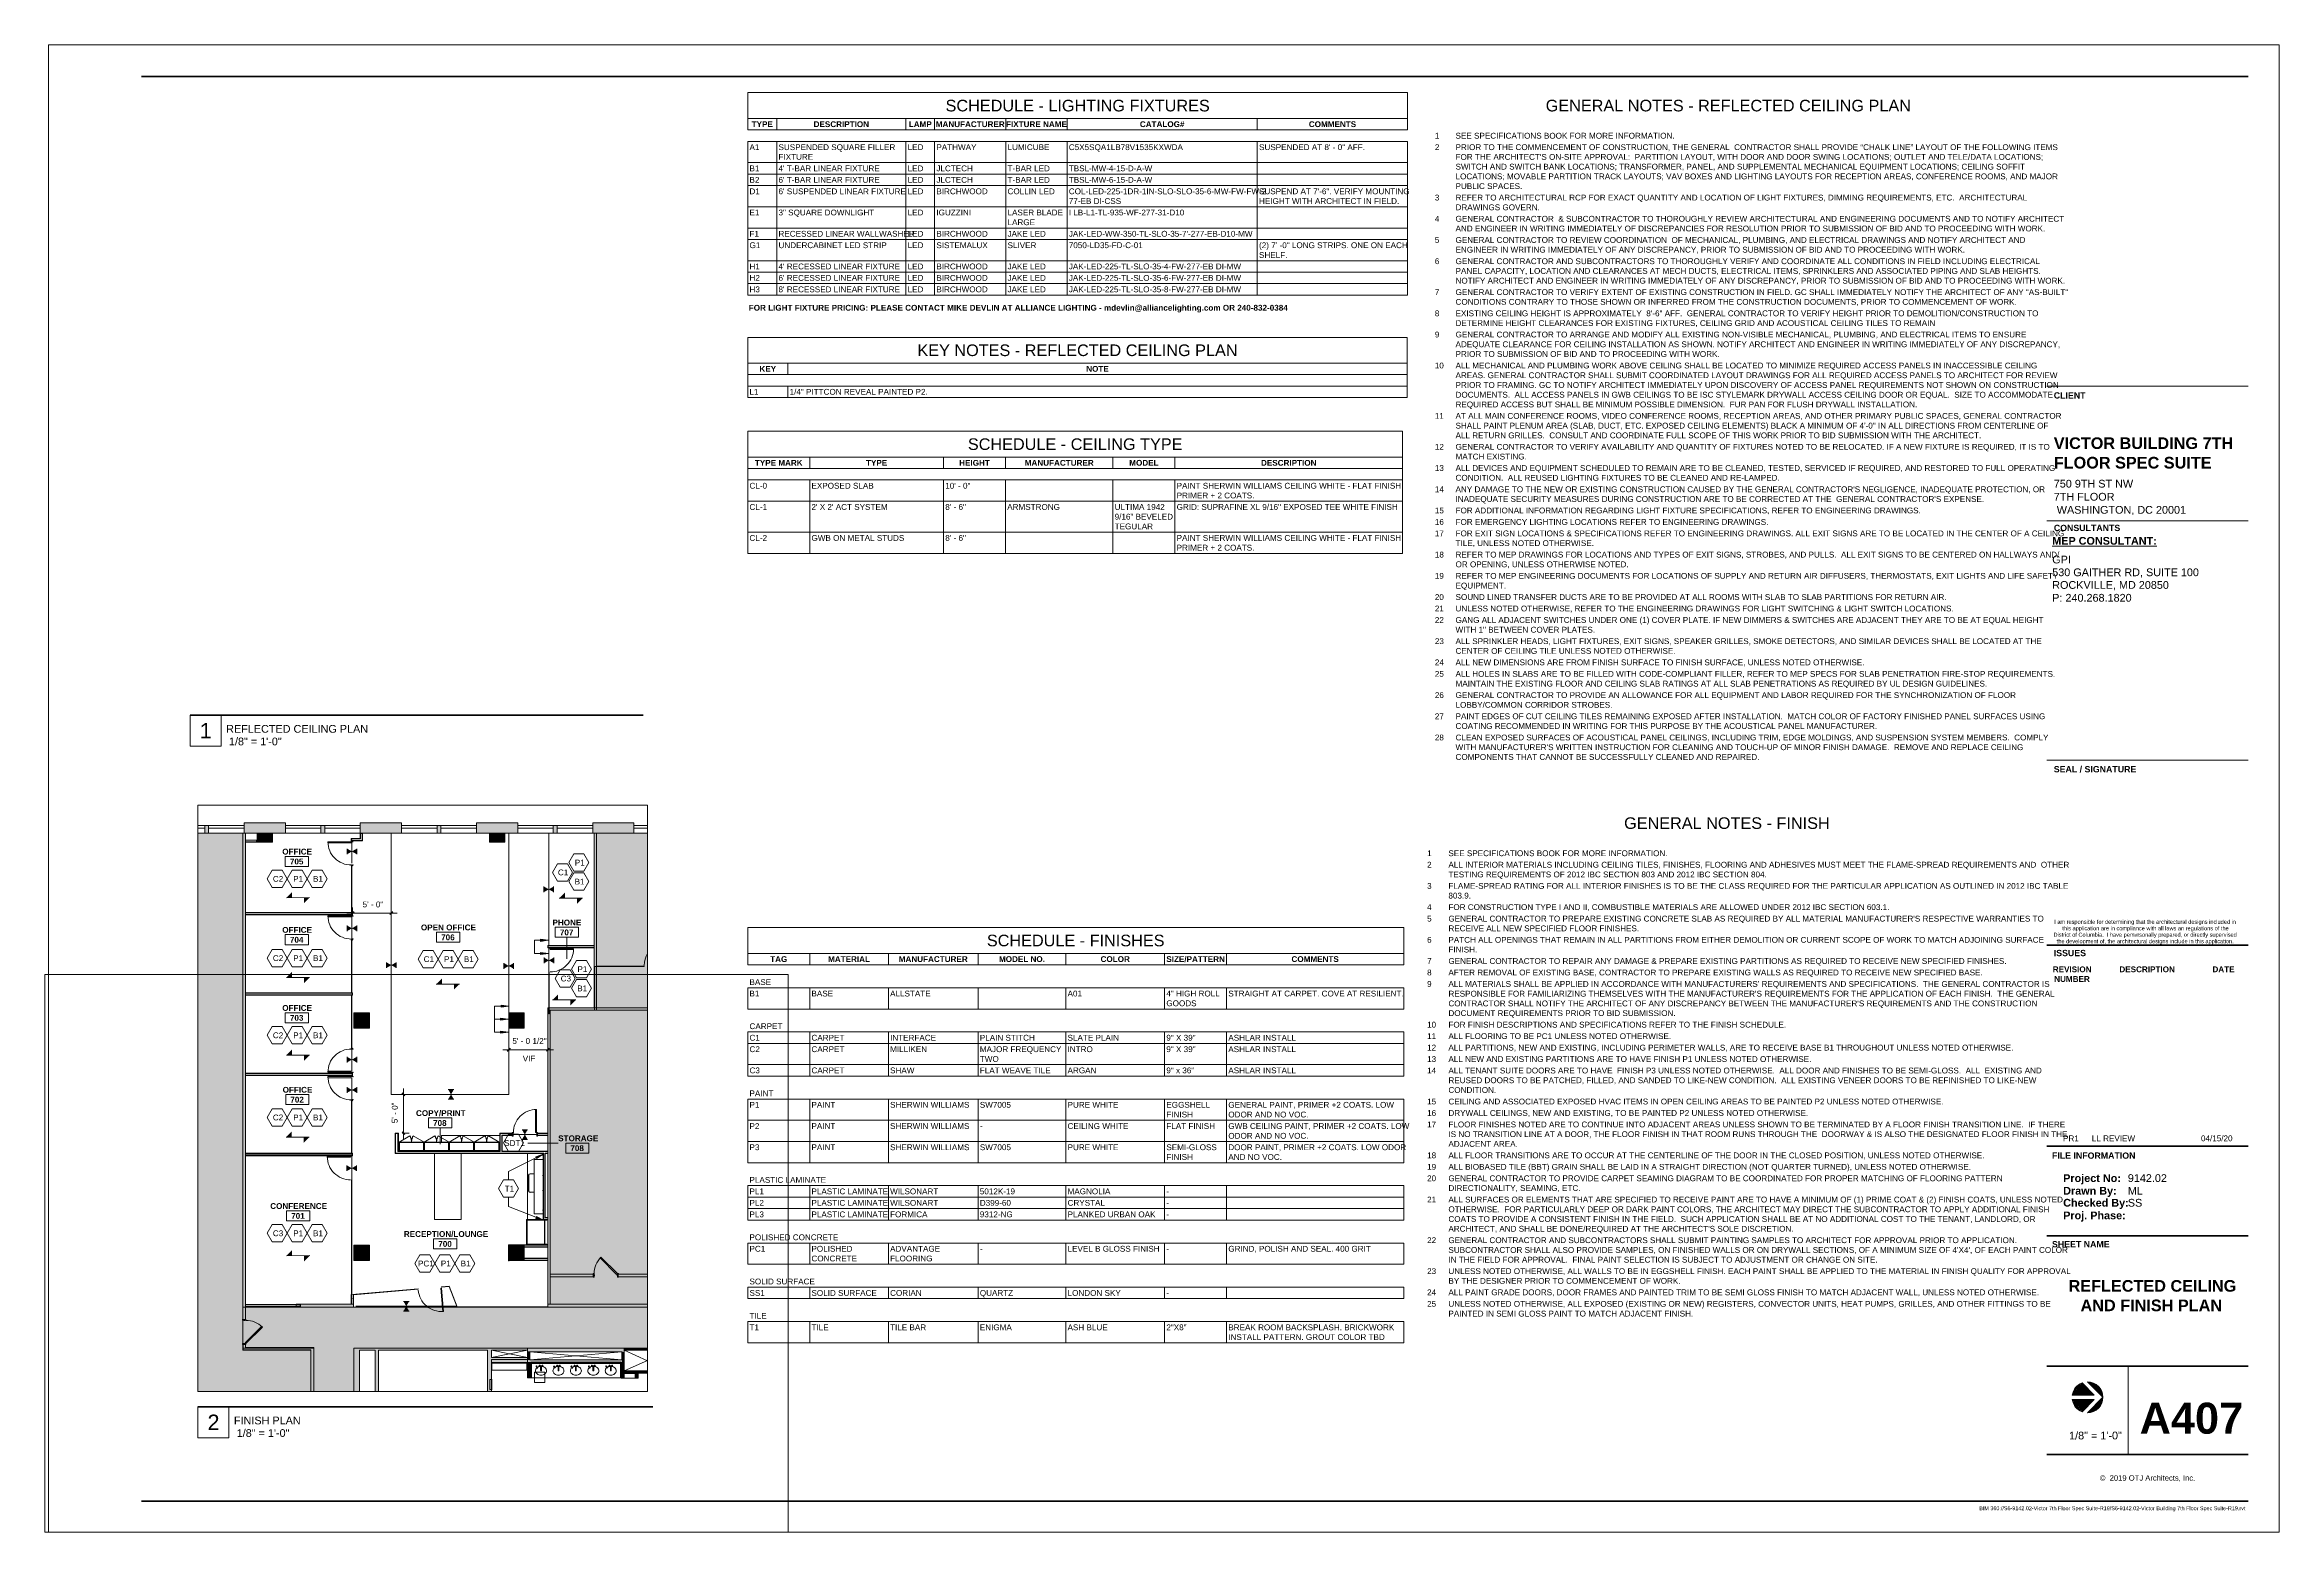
# Paper-space layout 'Layout1' of a CAD drawing. Header units: inches. Extents: x 0 to 36.1, y 0 to 24.
# The model-space entities are those that its viewports show. They can reach past a viewport. Long polylines and large blocks are cut down to what shows.
import ezdxf

# ---------------------------------------------------------------- set-up
doc = ezdxf.new("R2010")
doc.units = ezdxf.units.IN
doc.header["$MEASUREMENT"] = 0
doc.linetypes.add('Dash', pattern=[0.25, 0.125, -0.125])
doc.linetypes.add('Hidden', pattern=[0.28125, 0.1875, -0.09375])
for name, color, linetype, lineweight in [('A-ANNO-DIMS', 211, 'Continuous', 9), ('A-ANNO-DIMS-96', 211, 'Continuous', 9), ('A-ANNO-NOTE', 131, 'Continuous', 9), ('A-AREA-IDEN', 2, 'Continuous', 9), ('A-DETL', 90, 'Continuous', 9), ('A-DETL-GENF', 92, 'Continuous', 9), ('A-DETL-THIN', 151, 'Continuous', 9), ('A-DOOR', 31, 'Continuous', 13), ('A-WALL', 113, 'Continuous', 13), ('A-WALL-PATT', 111, 'Continuous', 13), ('B-CL', 7, 'Continuous', 9), ('CORE', 7, 'Continuous', 9), ('CORRIDOR', 7, 'Continuous', 9), ('G-ANNO-SCHD', 231, 'Continuous', 9), ('G-ANNO-TEXT', 231, 'Continuous', 9), ('G-ANNO-TTLB', 6, 'Continuous', 9), ('G-ANNO-TTLB-THIN', 151, 'Continuous', 9), ('G-ANNO-TTLB-WIDE', 214, 'Continuous', 50), ('I-WALL', 2, 'Continuous', 13), ('P-SANR-FIXT', 6, 'Continuous', 9), ('Q-CASE', 31, 'Continuous', 9), ('Q-CASE-HDLN', 31, 'Dash', 9), ('S-COLS', 52, 'Continuous', 13), ('Victor Bldg - 7th Floor_LINK_dwg', 8, 'Continuous', 9), ('WINDOWS', 7, 'Continuous', 9)]:
    doc.layers.add(name, color=color, linetype=linetype, lineweight=lineweight)
doc.layers.add('G-ANNO-NPLT', color=191, linetype='Continuous', plot=False)
doc.styles.add('Arial_1', font='arial.ttf', dxfattribs={"height": 0.064781})
doc.styles.add('Arial_2', font='arial.ttf', dxfattribs={"height": 0.125})
doc.styles.add('Arial_3', font='arial.ttf', dxfattribs={"height": 0.09375})
doc.styles.add('Arial_B', font='arialbd.ttf', dxfattribs={"height": 0.09375})
doc.styles.add('Swis721 Lt BT', font='swissl.ttf', dxfattribs={"height": 9})
doc.styles.add('Swis721 Lt BT_2', font='swissl.ttf', dxfattribs={"height": 0.1875})
doc.styles.add('Swis721 Lt BT_3', font='swissl.ttf', dxfattribs={"height": 0.09375})
doc.styles.add('Swis721 Lt BT_4', font='swissl.ttf', dxfattribs={"height": 0.088084})
doc.styles.add('Swis721 Lt BT_5', font='swissl.ttf', dxfattribs={"height": 0.125})
doc.styles.add('Swis721 Lt BT_6', font='swissl.ttf', dxfattribs={"height": 0.0625})
doc.styles.add('Swis721 Lt BT_7', font='swissl.ttf', dxfattribs={"height": 0.25})
doc.styles.add('Swis721 Lt BT_B', font='', dxfattribs={"height": 9})
doc.styles.add('Swis721 Lt BT_B_1', font='', dxfattribs={"height": 0.09375})
doc.styles.add('Swis721 Lt BT_B_2', font='', dxfattribs={"height": 0.101562})
doc.styles.add('Swis721 Lt BT_B_3', font='', dxfattribs={"height": 0.125})
doc.styles.add('Swis721 Lt BT_B_4', font='', dxfattribs={"height": 0.5})
doc.styles.add('Swis721 Lt BT_B_5', font='', dxfattribs={"height": 0.1875})
doc.styles.get('Swis721 Lt BT_B').set_extended_font_data('Swis721 Lt BT', bold=True)
doc.styles.get('Swis721 Lt BT_B_1').set_extended_font_data('Swis721 Lt BT', bold=True)
doc.styles.get('Swis721 Lt BT_B_2').set_extended_font_data('Swis721 Lt BT', bold=True)
doc.styles.get('Swis721 Lt BT_B_3').set_extended_font_data('Swis721 Lt BT', bold=True)
doc.styles.get('Swis721 Lt BT_B_4').set_extended_font_data('Swis721 Lt BT', bold=True)
doc.styles.get('Swis721 Lt BT_B_5').set_extended_font_data('Swis721 Lt BT', bold=True)
doc.dimstyles.new('OTJ_-_3_32__Linear__1_2__Tolerance', dxfattribs={"dimscale": 12, "dimtxt": 9.497835, "dimasz": 0.375, "dimexe": 0.75, "dimexo": 0.5, "dimgap": 0.5, "dimtad": 1, "dimdec": 1, "dimrnd": 0.5, "dimzin": 3, "dimdsep": 46, "dimlunit": 4, "dimtxsty": 'Swis721 Lt BT', "dimblk1": 'OBLIQUE', "dimblk2": 'OBLIQUE', "dimsah": 1, "dimcen": 0.09, "dimdle": 0.75, "dimazin": 0, "dimtfac": 1, "dimtdec": 4, "dimtix": 1, "dimtmove": 0, "dimatfit": 3, "dimfxl": 1, "dimtvp": 1, "dimfrac": 2, "dimtolj": 1, "dimtzin": 0, "dimarcsym": 2})
pattern_1 = [(0, (766.261, 0), (30.72, 7.68), [1.267, -21.773, 1.267, -21.773, -122.88]), (0, (766.261, 0), (30.72, 7.68), [-46.08, 1.267, -44.813, 1.267, -21.773, -53.76]), (0, (766.261, 0), (30.72, 7.68), [-115.2, 1.267, -14.093, 1.267, -37.133]), (120, (777.781, 3.84), (-22.011075, 22.7643), [1.267, -21.773, 1.267, -21.773, -122.88]), (120, (777.781, 3.84), (-22.011075, 22.7643), [-46.08, 1.267, -44.813, 1.267, -21.773, -53.76]), (120, (777.781, 3.84), (-22.011075, 22.7643), [-115.2, 1.267, -14.093, 1.267, -37.133]), (240, (781.621, 19.2), (-8.708925, -30.4443), [1.267, -21.773, 1.267, -21.773, -122.88]), (240, (781.621, 19.2), (-8.708925, -30.4443), [-46.08, 1.267, -44.813, 1.267, -21.773, -53.76]), (240, (781.621, 19.2), (-8.708925, -30.4443), [-115.2, 1.267, -14.093, 1.267, -37.133])]

# ---------------------------------------------------------------- blocks, each defined once
blk = doc.blocks.new('Titleblock - 24 x 36 - DC-6820859-REFLECTED CEILING AND FINISH PLAN')
at = {"layer": 'G-ANNO-TTLB'}
h = blk.add_hatch(color=256, dxfattribs=at)
edge = h.paths.add_edge_path(flags=0)
edge.add_line((32.831, 2.42), (33.027, 2.224))
edge.add_line((33.027, 2.224), (32.672, 2.224))
edge.add_arc((32.918, 2.187), 0.249, 110.6073, 171.5435, ccw=False)
h = blk.add_hatch(color=256, dxfattribs=at)
edge = h.paths.add_edge_path(flags=0)
edge.add_line((33.167, 2.187), (32.918, 2.436))
edge.add_arc((32.918, 2.187), 0.249, 0, 90, ccw=False)
h = blk.add_hatch(color=256, dxfattribs=at)
edge = h.paths.add_edge_path(flags=0)
edge.add_line((32.918, 1.939), (33.167, 2.187))
edge.add_arc((32.918, 2.187), 0.249, -90, 0, ccw=False)
h = blk.add_hatch(color=256, dxfattribs=at)
edge = h.paths.add_edge_path(flags=0)
edge.add_line((33.027, 2.151), (32.831, 1.955))
edge.add_arc((32.918, 2.187), 0.249, 188.4565, 249.3927, ccw=False)
edge.add_line((32.672, 2.151), (33.027, 2.151))
at = {"layer": 'A-ANNO-NOTE'}
for p, q in [((32.672, 2.224), (33.027, 2.224)), ((33.027, 2.224), (32.672, 2.224)), ((32.672, 2.224), (33.027, 2.224)), ((32.831, 2.42), (33.027, 2.224)), ((33.027, 2.224), (32.831, 2.42)), ((33.027, 2.224), (32.831, 2.42)), ((32.918, 2.436), (33.167, 2.187)), ((33.167, 2.187), (32.918, 2.436)), ((32.918, 2.436), (33.167, 2.187)), ((33.167, 2.187), (32.918, 1.939)), ((32.918, 1.939), (33.167, 2.187)), ((33.167, 2.187), (32.918, 1.939)), ((32.672, 2.151), (33.027, 2.151)), ((33.027, 2.151), (32.672, 2.151)), ((33.027, 2.151), (32.672, 2.151)), ((32.831, 1.955), (33.027, 2.151)), ((33.027, 2.151), (32.831, 1.955)), ((32.831, 1.955), (33.027, 2.151))]:
    blk.add_line(p, q, dxfattribs=at)
for start, end in [(110.6073, 171.5435), (110.6073, 171.5435), (110.6073, 171.5435), (0, 90), (360, 90), (0, 90), (270, 0), (270, 360), (270, 0), (188.4565, 249.3927), (188.4565, 249.3927), (188.4565, 249.3927)]:
    blk.add_arc((32.918, 2.187), 0.249, start, end, dxfattribs=at)
at = {"layer": 'G-ANNO-TTLB'}
for p, q in [((0.012, 24.012), (0.012, 0.012)), ((36.013, 24.012), (0.012, 24.012)), ((36.013, 0.012), (36.013, 24.012)), ((32.262, 18.502), (35.512, 18.502)), ((32.262, 18.502), (35.512, 18.502)), ((0.012, 0.012), (36.013, 0.012))]:
    blk.add_line(p, q, dxfattribs=at)
at = {"layer": 'G-ANNO-TTLB-THIN'}
for p, q in [((32.262, 16.331), (35.512, 16.331)), ((32.262, 12.47), (35.512, 12.47)), ((33.575, 2.69), (33.575, 1.262))]:
    blk.add_line(p, q, dxfattribs=at)
at = {"layer": 'G-ANNO-TTLB-WIDE'}
for p, q in [((35.512, 23.502), (1.512, 23.502)), ((32.262, 9.481), (35.512, 9.481)), ((35.512, 6.238), (32.262, 6.238)), ((35.512, 4.791), (32.262, 4.791)), ((32.262, 2.69), (35.512, 2.69)), ((32.262, 1.262), (35.512, 1.262)), ((1.512, 0.512), (32.262, 0.512)), ((32.262, 0.512), (35.512, 0.512))]:
    blk.add_line(p, q, dxfattribs=at)
at = {"layer": 'G-ANNO-TTLB', "attachment_point": 1}
for s, insert, char_height, width, style in [('CLIENT', (32.373, 18.405), 0.1016, 0.57128, 'Swis721 Lt BT_B_2'), ('CONSULTANTS', (32.374, 16.266), 0.10156, 1.19938, 'Swis721 Lt BT_B_2'), ('\\LMEP CONSULTANT:', (32.348, 16.07), 0.125, 1.94425, 'Swis721 Lt BT_B_3'), ('SEAL / SIGNATURE', (32.373, 12.373), 0.10156, 1.48344, 'Swis721 Lt BT_B_2'), ('I am responsible for determining that the architectural designs included in ', (32.38, 9.892), 0.06478, 3.51922, 'Arial_1'), ('this application are in compliance with all laws an regulations of the ', (32.51, 9.788), 0.06478, 3.20991, 'Arial_1'), ('District of Columbia.  I have pemvrsonally prepared, or directly supervised ', (32.369, 9.684), 0.06478, 3.53184, 'Arial_1'), ('ISSUES', (32.373, 9.407), 0.1016, 0.58075, 'Swis721 Lt BT_B_2'), ('the development of, the architectural designs include in this application.', (32.421, 9.579), 0.06478, 3.39297, 'Arial_1'), ('REVISION', (32.357, 9.14), 0.0937, 0.76381, 'Arial_B'), ('DESCRIPTION', (33.432, 9.14), 0.09375, 1.09838, 'Arial_B'), ('DATE', (34.934, 9.14), 0.0937, 0.43556, 'Arial_B'), ('NUMBER', (32.38, 8.984), 0.0937, 0.71016, 'Arial_B'), ('FILE INFORMATION', (32.344, 6.138), 0.10156, 1.51816, 'Swis721 Lt BT_B_2'), ('Project No:', (32.525, 5.786), 0.125, 1.05103, 'Swis721 Lt BT_B_3'), ('Drawn By:', (32.525, 5.583), 0.125, 0.96581, 'Swis721 Lt BT_B_3'), ('Checked By:', (32.525, 5.389), 0.125, 1.20253, 'Swis721 Lt BT_B_3'), ('Proj. Phase:', (32.525, 5.185), 0.125, 1.13625, 'Swis721 Lt BT_B_3'), ('SHEET NAME', (32.344, 4.708), 0.1016, 1.04156, 'Swis721 Lt BT_B_2'), ('©  2019 OTJ Architects, Inc.', (33.116, 0.93), 0.08808, 1.85587, 'Swis721 Lt BT_4')]:
    blk.add_mtext(s, dxfattribs=dict(at, insert=insert, char_height=char_height, width=width, style=style))
blk = doc.blocks.new('Viewport - View Title-792418-REFLECTED CEILING AND FINISH PLAN')
at = {"layer": 'G-ANNO-TTLB'}
for p, q in [((-0.5, 0), (-0.5, -0.5)), ((0, 0), (0, -0.5)), ((0, -0.5), (-0.5, -0.5))]:
    blk.add_line(p, q, dxfattribs=at)
at = {"layer": 'G-ANNO-TTLB', "lineweight": 90}
blk.add_line((-0.5, 0), (0, 0), dxfattribs=at)
blk = doc.blocks.new('Concrete-Rectangular-Column - 24_ x 24_-6972613-Level XX FINISH')
at = {"layer": 'S-COLS', "lineweight": 9}
blk.add_hatch(color=7, dxfattribs=at).paths.add_polyline_path([(12, -12), (12, 2), (-12, 2), (-12, -12)], flags=0)
at = {"layer": 'S-COLS', "color": 8, "lineweight": 20}
for p, q in [((-12, 2), (-12, -12)), ((12, -12), (12, 2)), ((-12, -12), (12, -12))]:
    blk.add_line(p, q, dxfattribs=at)
blk = doc.blocks.new('Concrete-Rectangular-Column - 24_ x 24_-V4-Level XX FINISH')
at = {"layer": 'S-COLS', "lineweight": 9}
blk.add_hatch(color=7, dxfattribs=at).paths.add_polyline_path([(12, -12), (12, 12), (-12, 12), (-12, -12), (7.442, -12)], flags=0)
at = {"layer": 'S-COLS', "color": 8, "lineweight": 20}
for p, q in [((12, 12), (-12, 12)), ((-12, 12), (-12, -12)), ((12, -12), (12, 12)), ((-12, -12), (12, -12))]:
    blk.add_line(p, q, dxfattribs=at)
blk = doc.blocks.new('Door - Single - Solid Door-6976403-Level XX FINISH')
at = {"layer": 'A-DOOR'}
h = blk.add_hatch(color=250, dxfattribs=at)
h.paths.add_polyline_path([(-15.631, 2.661), (-15.631, 1.911), (-15.256, 1.911), (-15.256, -2.089), (-15.631, -2.089), (-15.631, -2.839), (-14.131, -2.839), (-14.131, -0.964), (-13.631, -0.964), (-13.631, 0.536), (-14.131, 0.536), (-14.131, 2.661), (-15.256, 2.661)], flags=0)
h.paths.add_polyline_path([(21.619, 0.536), (21.619, -0.964), (22.119, -0.964), (22.119, -2.839), (23.619, -2.839), (23.619, -2.089), (23.244, -2.089), (23.244, 1.911), (23.619, 1.911), (23.619, 2.661), (22.119, 2.661), (22.119, 0.536)], flags=0)
at = {"layer": 'A-DOOR', "color": 8, "lineweight": 20}
for p, q in [((-15.631, 2.661), (-14.131, 2.661)), ((-15.631, 1.911), (-15.631, 2.661)), ((-14.131, 2.661), (-14.131, 0.536)), ((22.119, 2.661), (23.619, 2.661)), ((22.119, 0.536), (22.119, 2.661)), ((23.619, 2.661), (23.619, 1.911)), ((-14.131, 0.536), (-13.631, 0.536)), ((-13.631, 0.536), (-13.631, -0.964)), ((21.619, 0.536), (22.119, 0.536)), ((21.619, -0.964), (21.619, 0.536)), ((-14.131, -0.964), (-14.131, -2.839)), ((-13.631, -0.964), (-14.131, -0.964)), ((22.119, -0.964), (21.619, -0.964)), ((22.119, -2.839), (22.119, -0.964)), ((-12.768, -1.601), (-14.006, -2.839)), ((12.687, -27.057), (-12.768, -1.601)), ((-15.631, -2.839), (-15.631, -2.089)), ((-14.131, -2.839), (-15.631, -2.839)), ((-14.006, -2.839), (11.45, -28.295)), ((23.619, -2.839), (22.119, -2.839)), ((23.619, -2.089), (23.619, -2.839)), ((11.45, -28.295), (12.687, -27.057))]:
    blk.add_line(p, q, dxfattribs=at)
at = {"layer": 'A-DOOR', "lineweight": 9}
blk.add_arc((-14.006, -2.839), 36, 315, 0.5, dxfattribs=at)
blk = doc.blocks.new('Victor Bldg - 7th Floor_LINK_dwg_AH13F-7884599-Level XX FINISH')
at = {"layer": 'CORE'}
for p, q in [((1119.289, 1210.313), (1118.719, 1210.313)), ((1118.419, 1209.863), (1118.419, 1203.168)), ((1119.589, 1203.168), (1119.589, 1209.863)), ((1118.719, 1202.718), (1119.289, 1202.718))]:
    blk.add_line(p, q, dxfattribs=at)
for centre in [(1116.875, 1210.531), (1121.08, 1210.531)]:
    blk.add_ellipse(centre, major_axis=(0, 1.17), ratio=0.666667, dxfattribs=at)
for centre, start_param, end_param in [((1118.719, 1209.863), 0, 1.570796), ((1119.289, 1209.863), 4.712389, 6.283185), ((1118.719, 1203.168), 1.570796, 3.141593), ((1119.289, 1203.168), 3.141593, 4.712389)]:
    blk.add_ellipse(centre, major_axis=(0, 0.45), ratio=0.666667, start_param=start_param, end_param=end_param, dxfattribs=at)
blk = doc.blocks.new('Victor Bldg - 7th Floor_LINK_dwg_AH13F-7884600-Level XX FINISH')
at = {"layer": 'CORE'}
for p, q in [((1146.289, 1210.313), (1145.719, 1210.313)), ((1145.419, 1209.863), (1145.419, 1203.168)), ((1146.589, 1203.168), (1146.589, 1209.863)), ((1145.719, 1202.718), (1146.289, 1202.718))]:
    blk.add_line(p, q, dxfattribs=at)
for centre in [(1143.875, 1210.531), (1148.08, 1210.531)]:
    blk.add_ellipse(centre, major_axis=(0, 1.17), ratio=0.666667, dxfattribs=at)
for centre, start_param, end_param in [((1145.719, 1209.863), 0, 1.570796), ((1146.289, 1209.863), 4.712389, 6.283185), ((1145.719, 1203.168), 1.570796, 3.141593), ((1146.289, 1203.168), 3.141593, 4.712389)]:
    blk.add_ellipse(centre, major_axis=(0, 0.45), ratio=0.666667, start_param=start_param, end_param=end_param, dxfattribs=at)
blk = doc.blocks.new('Victor Bldg - 7th Floor_LINK_dwg_AH13F-7884601-Level XX FINISH')
at = {"layer": 'CORE'}
for p, q in [((1173.289, 1210.313), (1172.719, 1210.313)), ((1172.419, 1209.863), (1172.419, 1203.168)), ((1173.589, 1203.168), (1173.589, 1209.863)), ((1172.719, 1202.718), (1173.289, 1202.718))]:
    blk.add_line(p, q, dxfattribs=at)
for centre in [(1170.875, 1210.531), (1175.08, 1210.531)]:
    blk.add_ellipse(centre, major_axis=(0, 1.17), ratio=0.666667, dxfattribs=at)
for centre, start_param, end_param in [((1172.719, 1209.863), 0, 1.570796), ((1173.289, 1209.863), 4.712389, 6.283185), ((1172.719, 1203.168), 1.570796, 3.141593), ((1173.289, 1203.168), 3.141593, 4.712389)]:
    blk.add_ellipse(centre, major_axis=(0, 0.45), ratio=0.666667, start_param=start_param, end_param=end_param, dxfattribs=at)
blk = doc.blocks.new('Victor Bldg - 7th Floor_LINK_dwg_AH13F-7884602-Level XX FINISH')
at = {"layer": 'CORE'}
for p, q in [((1227.289, 1210.313), (1226.719, 1210.313)), ((1226.419, 1209.863), (1226.419, 1203.168)), ((1227.589, 1203.168), (1227.589, 1209.863)), ((1226.719, 1202.718), (1227.289, 1202.718))]:
    blk.add_line(p, q, dxfattribs=at)
for centre in [(1224.875, 1210.531), (1229.08, 1210.531)]:
    blk.add_ellipse(centre, major_axis=(0, 1.17), ratio=0.666667, dxfattribs=at)
for centre, start_param, end_param in [((1226.719, 1209.863), 0, 1.570796), ((1227.289, 1209.863), 4.712389, 6.283185), ((1226.719, 1203.168), 1.570796, 3.141593), ((1227.289, 1203.168), 3.141593, 4.712389)]:
    blk.add_ellipse(centre, major_axis=(0, 0.45), ratio=0.666667, start_param=start_param, end_param=end_param, dxfattribs=at)
blk = doc.blocks.new('Victor Bldg - 7th Floor_LINK_dwg_AH13F-7884603-Level XX FINISH')
at = {"layer": 'CORE'}
for p, q in [((1200.289, 1210.313), (1199.719, 1210.313)), ((1199.419, 1209.863), (1199.419, 1203.168)), ((1200.589, 1203.168), (1200.589, 1209.863)), ((1199.719, 1202.718), (1200.289, 1202.718))]:
    blk.add_line(p, q, dxfattribs=at)
for centre in [(1197.875, 1210.531), (1202.08, 1210.531)]:
    blk.add_ellipse(centre, major_axis=(0, 1.17), ratio=0.666667, dxfattribs=at)
for centre, start_param, end_param in [((1199.719, 1209.863), 0, 1.570796), ((1200.289, 1209.863), 4.712389, 6.283185), ((1199.719, 1203.168), 1.570796, 3.141593), ((1200.289, 1203.168), 3.141593, 4.712389)]:
    blk.add_ellipse(centre, major_axis=(0, 0.45), ratio=0.666667, start_param=start_param, end_param=end_param, dxfattribs=at)
blk = doc.blocks.new('Victor Bldg - 7th Floor_LINK_dwg-6972240-Level XX FINISH')
at = {"layer": 'B-CL'}
blk.add_line((1063, 2021.5), (1039, 2021.5), dxfattribs=at)
at = {"layer": 'B-CL', "flags": 128}
blk.add_lwpolyline([(703, 2035.5), (703, 2021.5), (679, 2021.5), (679, 2035.5)], dxfattribs=at)
for points in [[(829, 1757.5), (853, 1757.5), (853, 1733.5), (829, 1733.5)], [(1069, 1757.5), (1093, 1757.5), (1093, 1733.5), (1069, 1733.5)], [(829, 1397.5), (853, 1397.5), (853, 1373.5), (829, 1373.5)], [(1069, 1397.5), (1093, 1397.5), (1093, 1373.5), (1069, 1373.5)]]:
    blk.add_lwpolyline(points, close=True, dxfattribs=at)
at = {"layer": 'CORE'}
for p, q in [((1039, 2021.5), (1039, 2035.5)), ((1063, 2035.5), (1063, 2021.5)), ((1244.375, 1219.75), (1244.375, 1232)), ((1283.877, 1218.873), (1248, 1202.443)), ((1111.919, 1209.474), (1113.762, 1206.794)), ((1112.183, 1209.635), (1114.026, 1206.955)), ((1138.919, 1209.474), (1140.762, 1206.794)), ((1139.183, 1209.635), (1141.026, 1206.955)), ((1165.919, 1209.474), (1167.762, 1206.794)), ((1166.183, 1209.635), (1168.026, 1206.955)), ((1192.919, 1209.474), (1194.762, 1206.794)), ((1193.183, 1209.635), (1195.026, 1206.955)), ((1219.919, 1209.474), (1221.762, 1206.794)), ((1220.183, 1209.635), (1222.026, 1206.955)), ((1098, 1203.75), (1042, 1203.75))]:
    blk.add_line(p, q, dxfattribs=at)
at = {"layer": 'CORE', "flags": 128}
for points in [[(1283.877, 1238), (1248, 1238), (1098, 1238), (829, 1238), (829, 1170.45)], [(1248, 1238), (1248, 1215.75), (1098, 1215.75), (1098, 1238)], [(862, 1170.45), (862, 1234.5), (838, 1234.5), (838, 1170.45)], [(867.375, 1170.45), (867.375, 1234.5), (1036, 1234.5), (1036, 1170.45)], [(1042, 1234.5), (1042, 1223.5), (1098, 1223.5), (1042, 1234.5), (1098, 1234.5), (1042, 1223.5)], [(1283.877, 1218.099), (1248, 1234.5), (1283.877, 1234.5)], [(1101.625, 1219.75), (1244.375, 1219.75), (1101.625, 1232), (1244.375, 1232), (1101.625, 1219.75), (1101.625, 1232)], [(1098, 1220), (1042, 1220), (1042, 1170.45)], [(1103, 1191.75), (1103, 1215.75), (1103, 1191.75), (1098, 1191.75), (1098, 1215.75), (1042, 1215.75)], [(1243, 1191.75), (1103, 1191.75), (1098, 1191.75), (1098, 1215.75)], [(1243, 1215.75), (1243, 1191.75), (1248, 1191.75), (1248, 1199), (1264.625, 1199), (1264.625, 1191.75), (1269.625, 1191.75)], [(1248, 1215.75), (1248, 1202.5), (1283.877, 1202.5)], [(1097, 1203.75), (1097, 1214.75), (1043, 1214.75), (1043, 1203.75)], [(1104, 1191.75), (1104, 1214.25), (1242, 1214.25), (1242, 1191.75)], [(1248, 1191.75), (1248, 1198.687), (1264.625, 1198.687), (1264.625, 1191.75)], [(1283.877, 1199), (1269.625, 1199), (1269.625, 1191.75)], [(1247.312, 1191.75), (1247.312, 1191.187), (1265.312, 1191.187), (1265.312, 1191.75)], [(1042, 1189.694), (1042.563, 1189.694), (1042.563, 1173.069), (1042, 1173.069)]]:
    blk.add_lwpolyline(points, dxfattribs=at)
for points in [[(1109, 1184.75), (1125, 1184.75), (1125, 1200.75), (1109, 1200.75)], [(1039.5, 1189.007), (1042, 1189.007), (1042, 1173.757), (1039.5, 1173.757)]]:
    blk.add_lwpolyline(points, close=True, dxfattribs=at)
at = {"layer": 'CORE'}
for centre in [(1112.054, 1209.551), (1139.054, 1209.551), (1166.054, 1209.551), (1193.054, 1209.551), (1220.054, 1209.551)]:
    blk.add_circle(centre, 0.667, dxfattribs=at)
for centre, radius, start, end in [((1112.054, 1209.551), 0.167, 11.68289, 236.84227), ((1118.45, 1201.042), 8.59, 108.83538, 129.47246), ((1119, 1199.43), 10.293, 90, 108.83538), ((1119, 1199.43), 10.293, 71.16462, 90), ((1119.55, 1201.042), 8.59, 50.52754, 71.16462), ((1139.054, 1209.551), 0.167, 11.68289, 236.84227), ((1145.45, 1201.042), 8.59, 108.83538, 129.47246), ((1146, 1199.43), 10.293, 90, 108.83538), ((1146, 1199.43), 10.293, 71.16462, 90), ((1146.55, 1201.042), 8.59, 50.52754, 71.16462), ((1166.054, 1209.551), 0.167, 11.68289, 236.84227), ((1172.45, 1201.042), 8.59, 108.83538, 129.47246), ((1173, 1199.43), 10.293, 90, 108.83538), ((1173, 1199.43), 10.293, 71.16462, 90), ((1173.55, 1201.042), 8.59, 50.52754, 71.16462), ((1193.054, 1209.551), 0.167, 11.68289, 236.84227), ((1199.45, 1201.042), 8.59, 108.83538, 129.47246), ((1200, 1199.43), 10.293, 90, 108.83538), ((1200, 1199.43), 10.293, 71.16462, 90), ((1200.55, 1201.042), 8.59, 50.52754, 71.16462), ((1220.054, 1209.551), 0.167, 11.68289, 236.84227), ((1226.45, 1201.042), 8.59, 108.83538, 129.47246), ((1227, 1199.43), 10.293, 90, 108.83538), ((1227, 1199.43), 10.293, 71.16462, 90), ((1227.55, 1201.042), 8.59, 50.52754, 71.16462), ((1117.605, 1202.068), 7.261, 129.47246, 153.29881), ((1113.901, 1206.864), 0.167, 192.19142, 57.3508), ((1120.395, 1202.068), 7.261, 26.70119, 50.52754), ((1144.605, 1202.068), 7.261, 129.47246, 153.29881), ((1140.901, 1206.864), 0.167, 192.19142, 57.3508), ((1147.395, 1202.068), 7.261, 26.70119, 50.52754), ((1171.605, 1202.068), 7.261, 129.47246, 153.29881), ((1167.901, 1206.864), 0.167, 192.19142, 57.3508), ((1174.395, 1202.068), 7.261, 26.70119, 50.52754), ((1198.605, 1202.068), 7.261, 129.47246, 153.29881), ((1194.901, 1206.864), 0.167, 192.19142, 57.3508), ((1201.395, 1202.068), 7.261, 26.70119, 50.52754), ((1225.605, 1202.068), 7.261, 129.47246, 153.29881), ((1221.901, 1206.864), 0.167, 192.19142, 57.3508), ((1228.395, 1202.068), 7.261, 26.70119, 50.52754), ((1116.303, 1202.723), 5.803, 153.29881, 180), ((1121.697, 1202.723), 5.803, 0, 26.70119), ((1143.303, 1202.723), 5.803, 153.29881, 180), ((1148.697, 1202.723), 5.803, 0, 26.70119), ((1170.303, 1202.723), 5.803, 153.29881, 180), ((1175.697, 1202.723), 5.803, 0, 26.70119), ((1197.303, 1202.723), 5.803, 153.29881, 180), ((1202.697, 1202.723), 5.803, 0, 26.70119), ((1224.303, 1202.723), 5.803, 153.29881, 180), ((1229.697, 1202.723), 5.803, 0, 26.70119), ((1116.303, 1202.723), 5.803, 180, 206.70119), ((1121.697, 1202.723), 5.803, 333.29881, 0), ((1143.303, 1202.723), 5.803, 180, 206.70119), ((1148.697, 1202.723), 5.803, 333.29881, 0), ((1170.303, 1202.723), 5.803, 180, 206.70119), ((1175.697, 1202.723), 5.803, 333.29881, 0), ((1197.303, 1202.723), 5.803, 180, 206.70119), ((1202.697, 1202.723), 5.803, 333.29881, 0), ((1224.303, 1202.723), 5.803, 180, 206.70119), ((1229.697, 1202.723), 5.803, 333.29881, 0), ((1117.605, 1203.378), 7.261, 206.70119, 230.52754), ((1120.395, 1203.378), 7.261, 309.47246, 333.29881), ((1144.605, 1203.378), 7.261, 206.70119, 230.52754), ((1147.395, 1203.378), 7.261, 309.47246, 333.29881), ((1171.605, 1203.378), 7.261, 206.70119, 230.52754), ((1174.395, 1203.378), 7.261, 309.47246, 333.29881), ((1198.605, 1203.378), 7.261, 206.70119, 230.52754), ((1201.395, 1203.378), 7.261, 309.47246, 333.29881), ((1225.605, 1203.378), 7.261, 206.70119, 230.52754), ((1228.395, 1203.378), 7.261, 309.47246, 333.29881), ((1118.45, 1204.404), 8.59, 230.52754, 251.16462), ((1119.55, 1204.404), 8.59, 288.83538, 309.47246), ((1145.45, 1204.404), 8.59, 230.52754, 251.16462), ((1146.55, 1204.404), 8.59, 288.83538, 309.47246), ((1172.45, 1204.404), 8.59, 230.52754, 251.16462), ((1173.55, 1204.404), 8.59, 288.83538, 309.47246), ((1199.45, 1204.404), 8.59, 230.52754, 251.16462), ((1200.55, 1204.404), 8.59, 288.83538, 309.47246), ((1226.45, 1204.404), 8.59, 230.52754, 251.16462), ((1227.55, 1204.404), 8.59, 288.83538, 309.47246), ((1119, 1206.016), 10.293, 251.16462, 270), ((1119, 1206.016), 10.293, 270, 288.83538), ((1146, 1206.016), 10.293, 251.16462, 270), ((1146, 1206.016), 10.293, 270, 288.83538), ((1173, 1206.016), 10.293, 251.16462, 270), ((1173, 1206.016), 10.293, 270, 288.83538), ((1200, 1206.016), 10.293, 251.16462, 270), ((1200, 1206.016), 10.293, 270, 288.83538), ((1227, 1206.016), 10.293, 251.16462, 270), ((1227, 1206.016), 10.293, 270, 288.83538)]:
    blk.add_arc(centre, radius, start, end, dxfattribs=at)
at = {"layer": 'CORRIDOR'}
blk.add_line((661.06, 1238.774), (661.06, 1243.289), dxfattribs=at)
at = {"layer": 'CORRIDOR', "flags": 128}
for points in [[(657.31, 1243.289), (657.31, 1235.024), (762.266, 1235.024), (762.266, 1170.45)], [(767.141, 1170.45), (767.141, 1238.774), (661.06, 1238.774)]]:
    blk.add_lwpolyline(points, dxfattribs=at)
at = {"layer": 'WINDOWS'}
for p, q in [((598, 2047.5), (587.181, 2047.5)), ((659, 2047.5), (604, 2047.5)), ((778, 2047.5), (723, 2047.5)), ((839, 2047.5), (784, 2047.5)), ((958, 2047.5), (903, 2047.5)), ((1019, 2047.5), (963.75, 2047.5)), ((1138, 2047.5), (1083, 2047.5)), ((1199, 2047.5), (1144, 2047.5)), ((1283.877, 2047.5), (1263, 2047.5)), ((598, 2043.5), (587.181, 2043.5)), ((598, 2043.25), (587.181, 2043.25)), ((659, 2043.5), (604, 2043.5)), ((659, 2043.25), (604, 2043.25)), ((778, 2043.5), (723, 2043.5)), ((778, 2043.25), (723, 2043.25)), ((839, 2043.5), (784, 2043.5)), ((839, 2043.25), (784, 2043.25)), ((958, 2043.5), (903, 2043.5)), ((958, 2043.25), (903, 2043.25)), ((1019, 2043.5), (964, 2043.5)), ((1019, 2043.25), (964, 2043.25)), ((1138, 2043.5), (1083, 2043.5)), ((1138, 2043.25), (1083, 2043.25)), ((1199, 2043.5), (1144, 2043.5)), ((1199, 2043.25), (1144, 2043.25)), ((1283.877, 2043.5), (1263, 2043.5)), ((1283.877, 2043.25), (1263, 2043.25)), ((598, 2035.5), (587.181, 2035.5)), ((659, 2035.5), (604, 2035.5)), ((778, 2035.5), (723, 2035.5)), ((839, 2035.5), (784, 2035.5)), ((958, 2035.5), (903, 2035.5)), ((1019, 2035.5), (963.75, 2035.5)), ((1138, 2035.5), (1083, 2035.5)), ((1199, 2035.5), (1144, 2035.5)), ((1283.877, 2035.5), (1263, 2035.5))]:
    blk.add_line(p, q, dxfattribs=at)
at = {"layer": 'WINDOWS', "flags": 128}
blk.add_lwpolyline([(963.75, 2047.5), (964, 2047.5), (964, 2035.5), (963.75, 2035.5)], dxfattribs=at)
for name in ['Victor Bldg - 7th Floor_LINK_dwg_AH13F-7884599-Level XX FINISH', 'Victor Bldg - 7th Floor_LINK_dwg_AH13F-7884600-Level XX FINISH', 'Victor Bldg - 7th Floor_LINK_dwg_AH13F-7884601-Level XX FINISH', 'Victor Bldg - 7th Floor_LINK_dwg_AH13F-7884603-Level XX FINISH', 'Victor Bldg - 7th Floor_LINK_dwg_AH13F-7884602-Level XX FINISH']:
    blk.add_blockref(name, (0, 0))
blk = doc.blocks.new('Door - Single - Full Lite-7789768-Level XX FINISH')
at = {"layer": 'A-DOOR', "lineweight": 9}
for p, q in [((-14.131, 2.329), (-13.631, 2.329)), ((-14.131, 0.868), (-14.131, 2.329)), ((-13.631, 2.329), (-13.631, 0.829)), ((21.619, 2.329), (22.119, 2.329)), ((21.619, 0.829), (21.619, 2.329)), ((22.119, 2.329), (22.119, 0.868)), ((-15.506, 0.868), (-14.131, 0.868)), ((-14.131, 0.829), (-14.131, -1.046)), ((-13.631, 0.829), (-14.131, 0.829)), ((22.119, 0.829), (21.619, 0.829)), ((22.119, 0.868), (23.494, 0.868)), ((22.119, -1.046), (22.119, 0.829)), ((23.494, 0.868), (23.494, 0.161)), ((23.494, -0.339), (23.494, -1.046)), ((-14.131, -1.046), (-15.506, -1.046)), ((23.494, -1.046), (22.119, -1.046))]:
    blk.add_line(p, q, dxfattribs=at)
at = {"layer": 'A-DOOR'}
for p, q in [((-12.256, -1.046), (-14.006, -1.046)), ((-14.006, -1.046), (-14.006, -37.046)), ((-12.256, -37.046), (-12.256, -1.046)), ((-14.006, -37.046), (-12.256, -37.046))]:
    blk.add_line(p, q, dxfattribs=at)
at = {"layer": 'A-DOOR', "lineweight": 9}
blk.add_arc((-14.006, -1.046), 36, 270, 0.5, dxfattribs=at)
blk = doc.blocks.new('Door - Single - Full Lite-7789770-Level XX FINISH')
at = {"layer": 'A-DOOR'}
for p, q in [((-14.006, 37.046), (-12.256, 37.046)), ((-14.006, 1.046), (-14.006, 37.046)), ((-12.256, 37.046), (-12.256, 1.046)), ((-12.256, 1.046), (-14.006, 1.046))]:
    blk.add_line(p, q, dxfattribs=at)
at = {"layer": 'A-DOOR', "lineweight": 9}
for p, q in [((-14.131, 1.046), (-15.506, 1.046)), ((-14.131, -0.829), (-14.131, 1.046)), ((23.494, 1.046), (22.119, 1.046)), ((22.119, 1.046), (22.119, -0.829)), ((23.494, 0.339), (23.494, 1.046)), ((-15.506, -0.868), (-14.131, -0.868)), ((-13.631, -0.829), (-14.131, -0.829)), ((-14.131, -0.868), (-14.131, -2.329)), ((-13.631, -2.329), (-13.631, -0.829)), ((22.119, -0.829), (21.619, -0.829)), ((21.619, -0.829), (21.619, -2.329)), ((22.119, -2.329), (22.119, -0.868)), ((22.119, -0.868), (23.494, -0.868)), ((23.494, -0.868), (23.494, -0.161)), ((-14.131, -2.329), (-13.631, -2.329)), ((21.619, -2.329), (22.119, -2.329))]:
    blk.add_line(p, q, dxfattribs=at)
blk.add_arc((-14.006, 1.046), 36, 359.5, 90, dxfattribs=at)
blk = doc.blocks.new('Door - Single - Solid Door-7504013-Level XX FINISH')
at = {"layer": 'A-DOOR'}
h = blk.add_hatch(color=250, dxfattribs=at)
h.paths.add_polyline_path([(-14.131, 2.661), (-15.631, 2.661), (-15.631, 1.911), (-15.256, 1.911), (-15.256, -2.089), (-15.631, -2.089), (-15.631, -2.839), (-14.131, -2.839), (-14.131, -0.964), (-13.631, -0.964), (-13.631, 0.536), (-14.131, 0.536), (-14.131, 1.911)], flags=0)
h.paths.add_polyline_path([(23.619, 2.661), (22.119, 2.661), (22.119, 0.536), (21.619, 0.536), (21.619, -0.964), (22.119, -0.964), (22.119, -2.839), (23.619, -2.839), (23.619, -2.089), (23.244, -2.089), (23.244, 1.911), (23.619, 1.911), (23.619, 2.37)], flags=0)
at = {"layer": 'A-DOOR', "color": 8, "lineweight": 20}
for p, q in [((-15.631, 2.661), (-14.131, 2.661)), ((-15.631, 1.911), (-15.631, 2.661)), ((-14.131, 2.661), (-14.131, 0.536)), ((22.119, 2.661), (23.619, 2.661)), ((22.119, 0.536), (22.119, 2.661)), ((23.619, 2.661), (23.619, 1.911)), ((-14.131, 0.536), (-13.631, 0.536)), ((-13.631, 0.536), (-13.631, -0.964)), ((21.619, 0.536), (22.119, 0.536)), ((21.619, -0.964), (21.619, 0.536)), ((-14.131, -0.964), (-14.131, -2.839)), ((-13.631, -0.964), (-14.131, -0.964)), ((22.119, -0.964), (21.619, -0.964)), ((22.119, -2.839), (22.119, -0.964)), ((-12.768, -1.601), (-14.006, -2.839)), ((12.687, -27.057), (-12.768, -1.601)), ((-15.631, -2.839), (-15.631, -2.089)), ((-14.131, -2.839), (-15.631, -2.839)), ((-14.006, -2.839), (11.45, -28.295)), ((23.619, -2.839), (22.119, -2.839)), ((23.619, -2.089), (23.619, -2.839)), ((11.45, -28.295), (12.687, -27.057))]:
    blk.add_line(p, q, dxfattribs=at)
at = {"layer": 'A-DOOR', "lineweight": 9}
blk.add_arc((-14.006, -2.839), 36, 315, 0.5, dxfattribs=at)
blk = doc.blocks.new('Door - Glass Single - Full Rail - Long Handle-7509411-Level XX FINISH')
at = {"layer": 'A-DOOR', "lineweight": 9}
blk.add_arc((18, 2), 36, 149.86046, 180.5, dxfattribs=at)
blk = doc.blocks.new('C-Counter Top - ADJ HEIGHT-7833610-Level XX FINISH')
at = {"layer": 'Q-CASE'}
for p, q in [((43.125, 24), (-47.262, 24)), ((-47.262, 24), (-47.262, 14))]:
    blk.add_line(p, q, dxfattribs=at)
blk = doc.blocks.new('Door - Glass Single - Patch - Short Handle-7789886-Level XX FINISH')
at = {"layer": 'A-DOOR', "lineweight": 20}
for p, q in [((17, -2), (18, -2)), ((17, -38), (17, -2)), ((18, -2), (18, -38)), ((18, -38), (17, -38))]:
    blk.add_line(p, q, dxfattribs=at)
at = {"layer": 'A-DOOR', "lineweight": 9}
blk.add_arc((18, -2), 36, 179.5, 270, dxfattribs=at)
blk = doc.blocks.new('C-Counter Top - ADJ HEIGHT-7726709-Level XX FINISH')
at = {"layer": 'Q-CASE'}
for p, q in [((55.236, 24), (-47.262, 24)), ((-47.262, 0), (-38.049, 0)), ((45.951, 0), (55.237, 0))]:
    blk.add_line(p, q, dxfattribs=at)
blk = doc.blocks.new('Casework 2 - Casework 2-7728453-Level XX FINISH')
at = {"layer": 'Q-CASE'}
for p, q in [((953.861, 1539.375), (953.861, 1436.876)), ((995.224, 1436.876), (995.224, 1539.375)), ((953.861, 1436.876), (995.224, 1436.876))]:
    blk.add_line(p, q, dxfattribs=at)
blk = doc.blocks.new('equip-sink-undr-elkay-single-lustertone - UNDERMOUNT SINK-7673198-Level XX FINISH')
at = {"layer": 'P-SANR-FIXT'}
for p, q in [((-14.422, 0.087), (-14.422, -6.25)), ((-14, 0.086), (-14, -6.25)), ((14, 0.044), (14, -6.25)), ((14.422, -6.25), (14.422, 0.043)), ((-12.25, -8), (12.25, -8)), ((-12.25, -8.422), (12.25, -8.422))]:
    blk.add_line(p, q, dxfattribs=at)
for centre, radius, start, end in [((-12.25, -6.25), 2.172, 180, 270), ((-12.25, -6.25), 1.75, 180, 270), ((12.25, -6.25), 2.172, 270, 360), ((12.25, -6.25), 1.75, 270, 360)]:
    blk.add_arc(centre, radius, start, end, dxfattribs=at)
blk = doc.blocks.new('CW Cupbd1 - Fridge 80_h x 24_d - 2 Doors-7831195-Level XX FINISH')
at = {"layer": 'Q-CASE', "lineweight": 20}
for p, q in [((2.745, -2.362), (1.995, -2.362)), ((1.995, -2.362), (1.995, -33.065)), ((2.745, -5.315), (2.745, -2.362)), ((40.872, -2.362), (40.122, -2.362)), ((40.122, -2.362), (40.122, -5.315)), ((40.872, -33.065), (40.872, -2.362))]:
    blk.add_line(p, q, dxfattribs=at)
at = {"layer": 'Q-CASE'}
for p, q in [((40.122, -5.315), (2.745, -5.315)), ((2.745, -5.315), (2.745, -6.065)), ((40.122, -6.065), (40.122, -5.315)), ((2.745, -6.065), (2.745, -33.065)), ((2.745, -6.065), (40.122, -6.065)), ((40.122, -33.065), (40.122, -6.065)), ((1.995, -33.065), (21.434, -33.065)), ((1.995, -33.065), (1.995, -33.815)), ((21.434, -33.815), (1.995, -33.815)), ((21.434, -33.815), (21.434, -33.065)), ((21.434, -33.065), (40.872, -33.065)), ((21.434, -33.065), (21.434, -33.815)), ((40.872, -33.815), (21.434, -33.815)), ((40.872, -33.815), (40.872, -33.065))]:
    blk.add_line(p, q, dxfattribs=at)
blk = doc.blocks.new('Door - Glass Single - Patch - Short Handle-7789788-Level XX FINISH')
at = {"layer": 'A-DOOR', "lineweight": 20}
for p, q in [((17, 38), (17, 2)), ((18, 38), (17, 38)), ((18, 2), (18, 38)), ((17, 2), (18, 2))]:
    blk.add_line(p, q, dxfattribs=at)
at = {"layer": 'A-DOOR', "lineweight": 9}
blk.add_arc((18, 2), 36, 90, 180.5, dxfattribs=at)
blk = doc.blocks.new('Door - Glass Single - Full Rail - Long Handle-7905602-Level XX FINISH')
at = {"layer": 'A-DOOR', "lineweight": 20}
for p, q in [((17, -2), (18, -2)), ((17, -38), (17, -2)), ((18, -2), (18, -38)), ((18, -38), (17, -38))]:
    blk.add_line(p, q, dxfattribs=at)
at = {"layer": 'A-DOOR', "lineweight": 9}
blk.add_arc((18, -2), 36, 179.5, 270, dxfattribs=at)
blk = doc.blocks.new('Door - Single - Solid Door-7801207-Level XX FINISH')
at = {"layer": 'A-DOOR', "lineweight": 9}
for p, q in [((-15.631, 2.536), (-14.131, 2.536)), ((-15.631, 1.786), (-15.631, 2.536)), ((-14.131, 2.536), (-14.131, 0.661)), ((22.119, 2.536), (23.619, 2.536)), ((22.119, 0.661), (22.119, 2.536)), ((23.619, 2.536), (23.619, 1.786)), ((-14.131, 0.661), (-13.631, 0.661)), ((-13.631, 0.661), (-13.631, -0.839)), ((21.619, 0.661), (22.119, 0.661)), ((21.619, -0.839), (21.619, 0.661)), ((-14.131, -0.839), (-14.131, -2.714)), ((-13.631, -0.839), (-14.131, -0.839)), ((22.119, -0.839), (21.619, -0.839)), ((22.119, -2.714), (22.119, -0.839)), ((-15.631, -2.714), (-15.631, -1.964)), ((-14.131, -2.714), (-15.631, -2.714)), ((23.619, -2.714), (22.119, -2.714)), ((23.619, -1.964), (23.619, -2.714))]:
    blk.add_line(p, q, dxfattribs=at)
at = {"layer": 'A-DOOR'}
for p, q in [((-12.256, -2.714), (-14.006, -2.714)), ((-14.006, -2.714), (-14.006, -38.714)), ((-12.256, -38.714), (-12.256, -2.714)), ((-14.006, -38.714), (-12.256, -38.714))]:
    blk.add_line(p, q, dxfattribs=at)
at = {"layer": 'A-DOOR', "lineweight": 9}
blk.add_arc((-14.006, -2.714), 36, 270, 0.5, dxfattribs=at)
blk = doc.blocks.new('CW Cupbd Ohead - 37_h x 13 7_8_d - 2 Doors - 1 Shelf-7874703-Level XX FINISH')
at = {"layer": 'Q-CASE'}
for p, q in [((1.995, -2.362), (2.745, -2.362)), ((1.995, -15.45), (1.995, -2.362)), ((2.745, -2.362), (2.745, -15.45)), ((40.034, -2.362), (2.745, -2.362)), ((40.034, -2.362), (40.784, -2.362)), ((40.034, -15.45), (40.034, -2.362)), ((40.784, -15.45), (40.784, -2.362)), ((2.745, -3.112), (40.034, -3.112)), ((1.995, -15.45), (21.39, -15.45)), ((1.995, -15.45), (1.995, -16.237)), ((2.745, -15.45), (1.995, -15.45)), ((21.39, -16.237), (21.39, -15.45)), ((21.39, -15.45), (40.784, -15.45)), ((21.39, -15.45), (21.39, -16.237)), ((40.784, -15.45), (40.034, -15.45)), ((40.784, -16.237), (40.784, -15.45)), ((21.39, -16.237), (1.995, -16.237)), ((40.784, -16.237), (21.39, -16.237))]:
    blk.add_line(p, q, dxfattribs=at)
at = {"layer": 'Q-CASE', "linetype": 'Hidden'}
for p, q in [((1.995, -16.237), (18.791, -25.934)), ((40.784, -16.237), (23.988, -25.934))]:
    blk.add_line(p, q, dxfattribs=at)
for centre, start, end in [((1.995, -16.237), 330, 0.5), ((40.784, -16.237), 179.5, 210)]:
    blk.add_arc(centre, 19.394, start, end, dxfattribs=at)
at = {"layer": 'Q-CASE-HDLN'}
for p, q in [((1.995, -16.237), (1.995, -2.362)), ((1.995, -2.362), (40.784, -2.362)), ((40.784, -2.362), (40.784, -16.237)), ((40.784, -16.237), (1.995, -16.237))]:
    blk.add_line(p, q, dxfattribs=at)
blk = doc.blocks.new('Casework 4 - Casework 3-7892455-Level XX FINISH')
at = {"layer": 'Q-CASE'}
for p, q in [((1067.368, 1532.375), (1067.368, 1448.375)), ((1081.368, 1532.375), (1067.368, 1532.375)), ((1081.368, 1448.375), (1081.368, 1532.375)), ((1067.368, 1448.375), (1081.368, 1448.375))]:
    blk.add_line(p, q, dxfattribs=at)
blk = doc.blocks.new('Finish symbol-hexagon - Finish symbol-hexagon-3139208-Level XX FINISH')
at = {"layer": 'A-ANNO-NOTE'}
for p, q in [((-0.0807, 0.1398), (-0.1614, 0)), ((0.0807, 0.1398), (-0.0807, 0.1398)), ((0.0807, 0.1398), (0.1614, 0)), ((-0.1614, 0), (-0.0807, -0.1398)), ((0.1614, 0), (0.0807, -0.1398)), ((0.0807, -0.1398), (-0.0807, -0.1398))]:
    blk.add_line(p, q, dxfattribs=at)
blk = doc.blocks.new('Finish Transition symbol - Finish Transition symbol-3518232-Level XX FINISH')
at = {"layer": 'A-ANNO-NOTE'}
for points in [[(0.0447, 0.0773), (0, 0), (-0.0447, 0.0773)], [(0.0447, -0.0773), (-0.0447, -0.0773), (0, 0)]]:
    blk.add_hatch(color=256, dxfattribs=at).paths.add_polyline_path(points, flags=0)
for p, q in [((0.0447, 0.0773), (-0.0447, 0.0773)), ((-0.0447, -0.0773), (0.0447, -0.0773))]:
    blk.add_line(p, q, dxfattribs=at)
blk = doc.blocks.new('Room Tag - Room Name and Number-3379422-Level XX FINISH')
at = {"layer": 'A-AREA-IDEN'}
for p, q in [((-0.1881, -0.1636), (-0.1881, -0.0018)), ((-0.1881, -0.0018), (0.1869, -0.0018)), ((0.1869, -0.0018), (-0.1881, -0.0018)), ((-0.1881, -0.0018), (-0.1881, -0.1636)), ((0.1869, -0.0018), (0.1869, -0.1636)), ((0.1869, -0.1636), (0.1869, -0.0018)), ((0.1869, -0.1636), (-0.1881, -0.1636)), ((-0.1881, -0.1636), (0.1869, -0.1636))]:
    blk.add_line(p, q, dxfattribs=at)
blk = doc.blocks.new('DIMBLOCK59-Level XX FINISH')
at = {"layer": 'A-ANNO-DIMS-96', "transparency": 16777216}
for p, q in [((1593.354, 1908.819), (1593.354, 1920.637)), ((1653.261, 1908.819), (1653.261, 1920.637)), ((1584.354, 1911.637), (1662.261, 1911.637)), ((1593.354, 1911.637), (1593.354, 1908.819)), ((1653.261, 1911.637), (1653.261, 1908.819))]:
    blk.add_line(p, q, dxfattribs=at)
at = {"layer": 'A-ANNO-DIMS-96', "lineweight": 50, "transparency": 16777216}
for p, q in [((1593.354, 1911.637), (1595.604, 1913.887)), ((1653.261, 1911.637), (1655.511, 1913.887)), ((1593.354, 1911.637), (1591.104, 1909.387)), ((1653.261, 1911.637), (1651.011, 1909.387))]:
    blk.add_line(p, q, dxfattribs=at)
at = {"layer": 'A-ANNO-DIMS-96', "color": 0, "transparency": 16777216, "insert": (1608.759, 1929.652), "char_height": 9, "width": 34.91585, "attachment_point": 1, "line_spacing_factor": 1.005062, "style": 'Swis721 Lt BT'}
blk.add_mtext('5\' - 0"', dxfattribs=at)
blk = doc.blocks.new('_Oblique')
at = {"color": 0, "linetype": 'ByBlock', "lineweight": -2}
blk.add_line((-0.5, -0.5), (0.5, 0.5), dxfattribs=at)
blk = doc.blocks.new('DIMBLOCK60-Level XX FINISH')
at = {"layer": 'A-ANNO-DIMS-96', "transparency": 16777216}
for p, q in [((1835.261, 1697.25), (1835.261, 1709.068)), ((1895.761, 1697.25), (1895.761, 1709.068)), ((1826.261, 1700.068), (1904.761, 1700.068)), ((1835.261, 1700.068), (1835.261, 1697.25)), ((1895.761, 1700.068), (1895.761, 1697.25))]:
    blk.add_line(p, q, dxfattribs=at)
at = {"layer": 'A-ANNO-DIMS-96', "lineweight": 50, "transparency": 16777216}
for p, q in [((1835.261, 1700.068), (1837.511, 1702.318)), ((1895.761, 1700.068), (1898.011, 1702.318)), ((1835.261, 1700.068), (1833.011, 1697.818)), ((1895.761, 1700.068), (1893.511, 1697.818))]:
    blk.add_line(p, q, dxfattribs=at)
at = {"layer": 'A-ANNO-DIMS-96', "color": 0, "transparency": 16777216, "char_height": 9, "attachment_point": 1, "line_spacing_factor": 1.005062, "style": 'Swis721 Lt BT'}
for s, insert, width in [('5\' - 0 1/2"', (1840.862, 1718.083), 59.15795), ('VIF', (1856.918, 1691.007), 20.62387)]:
    blk.add_mtext(s, dxfattribs=dict(at, insert=insert, width=width))
blk = doc.blocks.new('DIMBLOCK61-Level XX FINISH')
at = {"layer": 'A-ANNO-DIMS-96', "transparency": 16777216}
for p, q in [((1672.123, 1639.875), (1672.123, 1561.875)), ((1669.305, 1630.875), (1681.123, 1630.875)), ((1672.123, 1630.875), (1669.305, 1630.875)), ((1670.261, 1570.875), (1681.123, 1570.875)), ((1672.123, 1570.875), (1670.261, 1570.875))]:
    blk.add_line(p, q, dxfattribs=at)
at = {"layer": 'A-ANNO-DIMS-96', "lineweight": 50, "transparency": 16777216}
for p, q in [((1672.123, 1630.875), (1669.873, 1633.125)), ((1672.123, 1630.875), (1674.373, 1628.625)), ((1672.123, 1570.875), (1669.873, 1573.125)), ((1672.123, 1570.875), (1674.373, 1568.625))]:
    blk.add_line(p, q, dxfattribs=at)
at = {"layer": 'A-ANNO-DIMS-96', "color": 0, "transparency": 16777216, "insert": (1654.108, 1586.327), "char_height": 9, "width": 34.91585, "attachment_point": 1, "rotation": 90, "line_spacing_factor": 1.005062, "style": 'Swis721 Lt BT'}
blk.add_mtext('5\' - 0"', dxfattribs=at)

msp = doc.modelspace()

# ---------------------------------------------------------------- hatches: boundary and pattern name
at = {"layer": 'A-ANNO-NOTE'}
for points in [[(1896.488, 1869.5694), (1884.488, 1871.1492), (1884.488, 1867.9895)], [(1896.6843, 1849.3522), (1884.6843, 1850.932), (1884.6843, 1847.7724)], [(1835.2702, 1767.3536), (1823.2702, 1768.9335), (1823.2702, 1765.7738)], [(1834.5068, 1747.4531), (1822.5068, 1749.033), (1822.5068, 1745.8733)], [(1834.7031, 1727.236), (1822.7031, 1728.8158), (1822.7031, 1725.6561)], [(1888.3892, 1538.3657), (1876.9438, 1534.4288), (1878.3527, 1531.6007)], [(1888.9618, 1435.8399), (1878.3839, 1441.7224), (1877.2218, 1438.7842)]]:
    msp.add_hatch(color=256, dxfattribs=at).paths.add_polyline_path(points, flags=0)
at = {"layer": 'A-DETL-GENF'}
h = msp.add_hatch(color=7, dxfattribs=at)
h.paths.add_polyline_path([(1370.2612, 2035.5), (1370.2612, 2047.5), (1364.2612, 2047.5), (1364.2612, 2035.5)], flags=0)
h.paths.add_polyline_path([(1425.2612, 2035.5), (1489.2612, 2035.5), (1489.2612, 2051.5), (1425.2612, 2051.5), (1425.2612, 2038.2004)], flags=0)
h.paths.add_polyline_path([(1730.0112, 2035.5), (1730.0112, 2047.5), (1724.2612, 2047.5), (1724.2612, 2035.5)], flags=0)
h.paths.add_polyline_path([(1829.2612, 2035.5), (1849.2612, 2035.5), (1849.2612, 2051.5), (1785.2612, 2051.5), (1785.2612, 2035.5), (1805.2612, 2035.5)], flags=0)
h.paths.add_polyline_path([(1550.2612, 2035.5), (1550.2612, 2047.5), (1544.2612, 2047.5), (1544.2612, 2035.5)], flags=0)
h.paths.add_polyline_path([(1605.2612, 2035.5), (1669.2612, 2035.5), (1669.2612, 2051.5), (1605.2612, 2051.5), (1605.2612, 2050.4854)], flags=0)
h.paths.add_polyline_path([(1904.2612, 2035.5), (1910.2612, 2035.5), (1910.2612, 2047.5), (1904.2612, 2047.5)], flags=0)
h.paths.add_polyline_path([(1965.2612, 2035.5), (2029.2612, 2035.5), (2029.2612, 2051.5), (1965.2612, 2051.5), (1965.2612, 2047.5)], flags=0)
h = msp.add_hatch(color=9, dxfattribs=at)
h.paths.add_polyline_path([(1421.5977, 1170.4497), (1528.3723, 1170.4497), (1528.3723, 1234.8988), (1423.3539, 1234.8988), (1423.3539, 1243.2738), (1422.6039, 1243.2738), (1422.6039, 1244.7738), (1423.3539, 1244.7738), (1423.3362, 1281.0238), (1422.6039, 1281.0238), (1422.6039, 1282.5238), (1423.3539, 1282.5238), (1423.3326, 2035.5), (1353.4425, 2035.5), (1353.4425, 1170.4497), (1404.1423, 1170.4497)], flags=0)
h.paths.add_polyline_path([(1899.2612, 1305.7804), (2050.1385, 1305.7804), (2050.1385, 1348.5304), (2005.1362, 1348.5304), (2005.1362, 1347.7804), (2003.6362, 1347.7804), (2003.6362, 1349.9054), (2003.1362, 1349.9054), (2003.1362, 1351.4054), (2003.6362, 1351.4054), (2003.6362, 1353.2804), (2005.1362, 1353.2804), (2005.1362, 1352.5304), (2050.1385, 1352.5304), (2050.1385, 1761.5841), (1899.2612, 1761.5841), (1899.2612, 1352.5304), (1965.8862, 1352.5304), (1965.8862, 1353.2804), (1967.3862, 1353.2804), (1967.3862, 1351.4054), (1967.8862, 1351.4054), (1967.8862, 1349.9054), (1967.3862, 1349.9054), (1967.3862, 1347.7804), (1965.8862, 1347.7804), (1965.8862, 1348.5304), (1899.2612, 1348.5304)], flags=0)
h.paths.add_polyline_path([(2045.2612, 1765.0841), (2050.1385, 1765.0841), (2050.1385, 2035.5), (1971.2612, 2035.5), (1971.2612, 1829.3138), (2045.2612, 1829.3138), (2045.2612, 1828.8138), (1971.2612, 1828.8179), (1971.2612, 1765.0841), (1971.3862, 1765.0841)], flags=0)
for color, points in [(7, [(1490.7271, 1935.6063), (1499.2355, 1935.6151), (1499.2355, 1944.1147)]), (7, [(1913.4797, 1934.8259), (1922.2575, 1934.835), (1922.2575, 1943.6038)]), (7, [(1517.9989, 1926.8658), (1526.7768, 1935.6437), (1517.9989, 1935.6346)]), (7, [(1941.0209, 1926.355), (1949.5294, 1934.8634), (1941.0209, 1934.8545)]), (7, [(1490.7271, 1811.832), (1499.2355, 1811.8409), (1499.2355, 1820.3405)]), (7, [(1517.9989, 1803.0916), (1526.7768, 1811.8695), (1517.9989, 1811.8604)]), (7, [(1722.9165, 1801.6556), (1731.6943, 1801.6648), (1731.6943, 1810.4335)]), (7, [(1750.4577, 1793.1847), (1758.9662, 1801.6931), (1750.4577, 1801.6843)]), (7, [(1903.1751, 1777.3105), (1911.6835, 1777.3194), (1911.6835, 1785.819)]), (7, [(1930.4469, 1768.5701), (1939.2248, 1777.348), (1930.4469, 1777.3389)]), (7, [(1490.7271, 1691.5677), (1499.2355, 1691.5765), (1499.2355, 1700.0761)]), (7, [(1517.9989, 1682.8272), (1526.7768, 1691.6051), (1517.9989, 1691.596)]), (7, [(1490.2173, 1564.8106), (1498.7257, 1564.8194), (1498.7257, 1573.319)]), (7, [(1517.4891, 1556.0702), (1526.267, 1564.848), (1517.4891, 1564.8389)]), (7, [(1490.9617, 1381.0445), (1499.4701, 1381.0534), (1499.4701, 1389.553)]), (7, [(1518.2335, 1372.3041), (1527.0114, 1381.082), (1518.2335, 1381.0729)]), (9, [(1533.3723, 1170.4497), (1595.2612, 1170.4497), (1595.2612, 1238), (2050.1385, 1238), (2050.1385, 1301.2804), (1427.3539, 1301.2804), (1427.3539, 1282.5238), (1428.1039, 1282.5238), (1428.1039, 1281.0238), (1426.2289, 1281.0238), (1426.2289, 1280.5238), (1424.7289, 1280.5238), (1424.7289, 1281.0238), (1423.3539, 1281.0238), (1423.3539, 1244.7738), (1424.7289, 1244.7738), (1424.7289, 1245.2738), (1426.2289, 1245.2738), (1426.2289, 1244.7738), (1428.1039, 1244.7738), (1428.1039, 1243.2738), (1427.3539, 1243.2738), (1427.3539, 1238.8988), (1533.3723, 1238.8988), (1533.3723, 1234.5)])]:
    msp.add_hatch(color=color, dxfattribs=at).paths.add_polyline_path(points, flags=0)
at = {"layer": 'A-WALL-PATT', "lineweight": 9}
h = msp.add_hatch(color=7, dxfattribs=at)
h.paths.add_polyline_path([(1426.8665, 1234.8988), (1427.3539, 1234.8988), (1427.3539, 1243.6488), (1423.3539, 1243.6488), (1423.3539, 1234.8988)], flags=0)
h.paths.add_polyline_path([(1427.3539, 1282.1488), (1427.3539, 2035.4291), (1423.3539, 2035.4291), (1423.3539, 1282.1488)], flags=0)
for points in [[(1970.7612, 1828.8341), (1971.2612, 1828.8341), (1971.2612, 2035.5), (1967.7612, 2035.5), (1967.7612, 1828.8341), (1968.2612, 1828.8341)], [(2045.2612, 1828.8138), (2045.2612, 1829.3138), (1971.2612, 1829.3138), (1971.2612, 1828.8341), (1971.3862, 1828.8138)], [(1895.7612, 1305.7804), (1899.2612, 1305.7804), (1899.2612, 1765.0841), (1897.7612, 1765.0841), (1897.7612, 1763.0841), (1897.2612, 1763.5841), (1897.2612, 1765.0841), (1895.7612, 1765.0841), (1895.7612, 1397.5557)], [(1967.6362, 1761.5841), (1967.6362, 1765.0841), (1899.2612, 1765.0841), (1899.2612, 1761.5841)], [(2050.1385, 1761.5841), (2050.1385, 1765.0841), (1968.2612, 1765.0841), (1968.2612, 1761.5841)], [(1533.3723, 1301.2804), (1594.8862, 1301.2804), (1594.8862, 1305.7804), (1505.7886, 1305.7804), (1505.7886, 1301.2804), (1528.3723, 1301.2804)], [(1976.8179, 1301.2804), (2050.1385, 1301.2804), (2050.1385, 1305.7804), (1895.7612, 1305.7804), (1895.7612, 1301.2804), (1963.0515, 1301.2804)], [(1528.3723, 1234.8988), (1533.3723, 1234.8988), (1533.3723, 1238.8988), (1427.3539, 1238.8988), (1427.3539, 1234.8988), (1527.6165, 1234.8988)], [(1601.335, 1170.4497), (1604.2612, 1170.4497), (1604.2612, 1238), (1595.2612, 1238), (1595.2612, 1170.4497)], [(1808.2612, 1234.5), (1864.2612, 1234.5), (1864.2612, 1238), (1604.2612, 1238), (1604.2612, 1234.5), (1802.2612, 1234.5)], [(2010.6987, 1232), (2014.2612, 1232), (2014.2612, 1238), (1864.2612, 1238), (1864.2612, 1232), (1875.9645, 1232)], [(2050.1385, 1234.5), (2050.1385, 1238), (2014.2612, 1238), (2014.2612, 1234.5)], [(1533.3723, 1170.4497), (1533.3723, 1234.8988), (1528.3723, 1234.8988), (1528.3723, 1170.4497)], [(1628.1987, 1170.4497), (1633.6987, 1170.4497), (1633.6987, 1234.5), (1628.1987, 1234.5)], [(1802.2612, 1170.4497), (1808.2612, 1170.4497), (1808.2612, 1234.5), (1802.2612, 1234.5)], [(1864.3237, 1219.5), (1867.8237, 1219.5), (1867.8237, 1231.75), (1864.3237, 1231.75), (1864.3237, 1220)], [(2014.1987, 1216), (2014.1987, 1232), (2010.6987, 1232), (2010.6987, 1216)], [(1864.3237, 1220), (1864.3237, 1223.5), (1808.2612, 1223.5), (1808.2612, 1220), (1864.2612, 1220)], [(1864.2612, 1215.5), (1864.3237, 1215.5), (1864.3237, 1220), (1808.2612, 1220), (1808.2612, 1215.5)], [(1869.2612, 1216), (2010.6987, 1216), (2010.6987, 1219.5), (1864.3237, 1219.5), (1864.3237, 1216), (1867.8237, 1216)], [(1869.2612, 1191.75), (1869.2612, 1216), (1864.3237, 1216), (1864.3237, 1215.5), (1864.2612, 1215.5), (1864.2612, 1191.75), (1864.3237, 1191.75)], [(2009.2612, 1191.4687), (2014.2612, 1191.4687), (2014.2612, 1216), (2009.2612, 1216)], [(2050.1385, 1199), (2050.1385, 1202.5), (2014.2612, 1202.5), (2014.2612, 1199), (2035.8862, 1199)], [(2035.8862, 1191.4687), (2035.8862, 1199), (2030.8862, 1199), (2030.8862, 1191.4687)]]:
    msp.add_hatch(color=7, dxfattribs=at).paths.add_polyline_path(points, flags=0)
h = msp.add_hatch(dxfattribs=at)
h.set_pattern_fill('FP_1', color=256, style=0, pattern_type=2)
h.set_pattern_definition(pattern_1)
h.paths.add_polyline_path([(1427.5418, 2021.5), (1445.2612, 2021.5), (1445.2612, 2024.625), (1444.6362, 2024.625), (1444.6362, 2022.125), (1427.3539, 2022.125), (1427.3539, 2021.5)], flags=0)
h = msp.add_hatch(dxfattribs=at)
h.set_pattern_fill('FP_1', color=256, style=0, pattern_type=2)
h.set_pattern_definition(pattern_1)
h.paths.add_polyline_path([(1593.3539, 1909.6875), (1593.3539, 1912.8125), (1592.2612, 1912.8125), (1592.2655, 1912.1875), (1592.7289, 1912.1875), (1592.7289, 1909.6875)], flags=0)
h.paths.add_polyline_path([(1591.7612, 1912.1875), (1591.7612, 1912.8125), (1427.3539, 1912.8125), (1427.3743, 1912.1876), (1527.6165, 1912.1875)], flags=0)
h = msp.add_hatch(dxfattribs=at)
h.set_pattern_fill('FP_1', color=256, style=0, pattern_type=2)
h.set_pattern_definition(pattern_1)
h.paths.add_polyline_path([(1555.054, 1909.0625), (1591.7612, 1909.0625), (1591.7612, 1909.6875), (1427.3539, 1909.6875), (1427.3539, 1909.0625), (1527.6165, 1909.0625)], flags=0)
h.paths.add_polyline_path([(1592.2612, 1909.0625), (1593.3539, 1909.0625), (1593.3539, 1909.6875), (1592.2612, 1909.6875)], flags=0)
h = msp.add_hatch(dxfattribs=at)
h.set_pattern_fill('FP_1', color=256, style=0, pattern_type=2)
h.set_pattern_definition(pattern_1)
h.paths.add_polyline_path([(1896.3862, 1861), (1967.7612, 1861), (1967.7612, 1861.625), (1895.7612, 1861.625), (1895.7612, 1861)], flags=0)
h = msp.add_hatch(dxfattribs=at)
h.set_pattern_fill('FP_1', color=256, style=0, pattern_type=2)
h.set_pattern_definition(pattern_1)
h.paths.add_polyline_path([(1897.2612, 1857.875), (1897.2612, 1858.5), (1896.3862, 1858.5), (1896.3862, 1861), (1895.7612, 1861), (1895.7612, 1857.875), (1896.3862, 1857.875)], flags=0)
h.paths.add_polyline_path([(1967.7612, 1857.875), (1967.7612, 1858.5), (1897.7612, 1858.5), (1897.7612, 1857.875)], flags=0)
h = msp.add_hatch(dxfattribs=at)
h.set_pattern_fill('FP_1', color=256, style=0, pattern_type=2)
h.set_pattern_definition(pattern_1)
h.paths.add_polyline_path([(1967.7612, 1761.5841), (1968.2612, 1761.5841), (1968.2612, 1828.8341), (1967.6362, 1828.8341), (1967.6362, 1761.5841)], flags=0)
h = msp.add_hatch(dxfattribs=at)
h.set_pattern_fill('FP_1', color=256, style=0, pattern_type=2)
h.set_pattern_definition(pattern_1)
h.paths.add_polyline_path([(1970.7612, 1765.0841), (1971.3862, 1765.0841), (1971.3862, 1828.8138), (1971.2612, 1828.8341), (1970.7612, 1828.8341)], flags=0)
h = msp.add_hatch(dxfattribs=at)
h.set_pattern_fill('FP_1', color=256, style=0, pattern_type=2)
h.set_pattern_definition(pattern_1)
h.paths.add_polyline_path([(1592.7289, 1785.125), (1593.3539, 1785.1311), (1593.3539, 1788.25), (1592.2612, 1788.25), (1592.265, 1787.625), (1592.7289, 1787.625), (1592.7289, 1785.1287)], flags=0)
h.paths.add_polyline_path([(1527.6165, 1787.625), (1591.7612, 1787.625), (1591.7612, 1788.25), (1427.3539, 1788.25), (1427.3539, 1787.625)], flags=0)
h = msp.add_hatch(dxfattribs=at)
h.set_pattern_fill('FP_1', color=256, style=0, pattern_type=2)
h.set_pattern_definition(pattern_1)
h.paths.add_polyline_path([(1592.8459, 1784.5), (1593.3539, 1784.5), (1593.3539, 1785.125), (1592.2612, 1785.125), (1592.2612, 1784.5), (1592.7289, 1784.5)], flags=0)
h.paths.add_polyline_path([(1527.6165, 1784.5), (1591.7612, 1784.5), (1591.7612, 1785.125), (1427.3539, 1785.125), (1427.3539, 1784.5)], flags=0)
h = msp.add_hatch(dxfattribs=at)
h.set_pattern_fill('FP_1', color=256, style=0, pattern_type=2)
h.set_pattern_definition(pattern_1)
h.paths.add_polyline_path([(1592.4789, 1660.5625), (1593.1039, 1660.5676), (1593.1039, 1663.6875), (1592.2612, 1663.6875), (1592.2612, 1663.0625), (1592.4789, 1663.0625), (1592.4789, 1660.5652)], flags=0)
h.paths.add_polyline_path([(1527.6165, 1663.0625), (1591.7612, 1663.0625), (1591.7612, 1663.6875), (1427.3539, 1663.6875), (1427.3539, 1663.0625)], flags=0)
h = msp.add_hatch(dxfattribs=at)
h.set_pattern_fill('FP_1', color=256, style=0, pattern_type=2)
h.set_pattern_definition(pattern_1)
h.paths.add_polyline_path([(1592.4789, 1659.9375), (1593.1039, 1659.9375), (1593.1039, 1660.5625), (1592.2612, 1660.5625), (1592.2612, 1659.9375)], flags=0)
h.paths.add_polyline_path([(1555.054, 1659.9375), (1591.7612, 1659.9375), (1591.7612, 1660.5625), (1427.3539, 1660.5625), (1427.3606, 1659.9375), (1527.6165, 1659.9375)], flags=0)
h = msp.add_hatch(dxfattribs=at)
h.set_pattern_fill('FP_1', color=256, style=0, pattern_type=2)
h.set_pattern_definition(pattern_1)
h.paths.add_polyline_path([(1664.2612, 1543.125), (1664.2612, 1570.875), (1660.0112, 1570.875), (1660.0112, 1570.25), (1663.6362, 1570.25), (1663.6362, 1543.125)], flags=0)
h = msp.add_hatch(dxfattribs=at)
h.set_pattern_fill('FP_1', color=256, style=0, pattern_type=2)
h.set_pattern_definition(pattern_1)
h.paths.add_polyline_path([(1895.7499, 1567.125), (1895.7612, 1567.125), (1895.7612, 1567.75), (1879.6511, 1567.75), (1879.6511, 1567.125), (1888.5409, 1567.125)], flags=0)
h.paths.add_polyline_path([(1825.1659, 1567.125), (1841.1511, 1567.125), (1841.1511, 1567.75), (1825.1659, 1567.75)], flags=0)
h = msp.add_hatch(dxfattribs=at)
h.set_pattern_fill('FP_1', color=256, style=0, pattern_type=2)
h.set_pattern_definition(pattern_1)
h.paths.add_polyline_path([(1888.5409, 1542.5), (1895.7612, 1542.5), (1895.7497, 1543.125), (1824.5409, 1543.125), (1824.5409, 1542.5), (1875.9645, 1542.5)], flags=0)
h.paths.add_polyline_path([(1782.3773, 1542.5), (1822.0409, 1542.5), (1822.0409, 1543.125), (1663.6362, 1543.125), (1663.6362, 1542.5), (1780.8773, 1542.5)], flags=0)
h = msp.add_hatch(dxfattribs=at)
h.set_pattern_fill('FP_1', color=256, style=0, pattern_type=2)
h.set_pattern_definition(pattern_1)
h.paths.add_polyline_path([(1592.7289, 1536.5625), (1593.3539, 1536.5686), (1593.3539, 1539.6875), (1592.2612, 1539.6875), (1592.2612, 1539.0625), (1592.7289, 1539.0625), (1592.7289, 1536.5662)], flags=0)
h.paths.add_polyline_path([(1591.7612, 1539.0625), (1591.7612, 1539.6875), (1427.3539, 1539.6875), (1427.3539, 1539.0625), (1527.6165, 1539.0625)], flags=0)
h = msp.add_hatch(dxfattribs=at)
h.set_pattern_fill('FP_1', color=256, style=0, pattern_type=2)
h.set_pattern_definition(pattern_1)
h.paths.add_polyline_path([(1888.5409, 1539.375), (1889.3534, 1539.375), (1889.3534, 1540), (1659.3862, 1540), (1659.3862, 1539.375), (1875.9645, 1539.375)], flags=0)
h.paths.add_polyline_path([(1895.7612, 1539.375), (1895.7612, 1540), (1891.8534, 1540), (1891.8534, 1539.375), (1895.2617, 1539.375)], flags=0)
h = msp.add_hatch(dxfattribs=at)
h.set_pattern_fill('FP_1', color=256, style=0, pattern_type=2)
h.set_pattern_definition(pattern_1)
h.paths.add_polyline_path([(1888.7284, 1437.0637), (1889.3534, 1437.0637), (1889.3534, 1539.375), (1888.7284, 1539.375), (1888.7284, 1439.5637)], flags=0)
h = msp.add_hatch(dxfattribs=at)
h.set_pattern_fill('FP_1', color=256, style=0, pattern_type=2)
h.set_pattern_definition(pattern_1)
h.paths.add_polyline_path([(1591.7612, 1535.9375), (1591.7612, 1536.5625), (1427.3539, 1536.5625), (1427.3539, 1535.9375), (1527.6165, 1535.9375)], flags=0)
h.paths.add_polyline_path([(1592.2612, 1535.9375), (1593.3539, 1535.9375), (1593.3539, 1536.5625), (1592.2612, 1536.5625)], flags=0)
h = msp.add_hatch(dxfattribs=at)
h.set_pattern_fill('FP_1', color=256, style=0, pattern_type=2)
h.set_pattern_definition(pattern_1)
h.paths.add_polyline_path([(1859.2612, 1397.1262), (1895.7612, 1397.1262), (1895.7612, 1397.7512), (1859.2612, 1397.7512), (1859.2612, 1397.5557)], flags=0)
h = msp.add_hatch(color=7, dxfattribs=at)
h.paths.add_polyline_path([(2050.1385, 1348.5304), (2050.1385, 1352.5304), (2004.7612, 1352.5304), (2004.7612, 1348.5304)], flags=0)
h.paths.add_polyline_path([(1899.3347, 1348.5304), (1966.2612, 1348.5304), (1966.2612, 1352.5304), (1899.2612, 1352.5304), (1899.2612, 1348.5304)], flags=0)
h = msp.add_hatch(dxfattribs=at)
h.set_pattern_fill('FP_1', color=256, style=0, pattern_type=2)
h.set_pattern_definition(pattern_1)
h.paths.add_polyline_path([(1591.1362, 1305.7804), (1591.7612, 1305.7804), (1591.7612, 1320.6808), (1591.1362, 1320.6261), (1591.1362, 1306.6804)], flags=0)
h = msp.add_hatch(dxfattribs=at)
h.set_pattern_fill('FP_1', color=256, style=0, pattern_type=2)
h.set_pattern_definition(pattern_1)
h.paths.add_polyline_path([(1505.7886, 1301.6554), (1505.7886, 1302.2804), (1427.3539, 1302.2804), (1427.3539, 1301.6554)], flags=0)

# ---------------------------------------------------------------- linework, layer by layer
at = {"layer": 'A-ANNO-NOTE'}
for p, q in [((1896.488, 1869.5694), (1884.488, 1871.1492)), ((1884.488, 1871.1492), (1884.488, 1867.9895)), ((1896.488, 1869.5694), (1875.3732, 1869.5694)), ((1875.3732, 1849.3522), (1875.3732, 1869.5694)), ((1884.488, 1867.9895), (1896.488, 1869.5694)), ((1896.6843, 1849.3522), (1884.6843, 1850.932)), ((1884.6843, 1850.932), (1884.6843, 1847.7724)), ((1896.6843, 1849.3522), (1875.3732, 1849.3522)), ((1884.6843, 1847.7724), (1896.6843, 1849.3522)), ((1835.2702, 1767.3536), (1823.2702, 1768.9335)), ((1823.2702, 1768.9335), (1823.2702, 1765.7738)), ((1813.392, 1767.3536), (1813.392, 1747.4531)), ((1835.2702, 1767.3536), (1813.392, 1767.3536)), ((1823.2702, 1765.7738), (1835.2702, 1767.3536)), ((1834.5068, 1747.4531), (1822.5068, 1749.033)), ((1822.5068, 1749.033), (1822.5068, 1745.8733)), ((1834.5068, 1747.4531), (1813.392, 1747.4531)), ((1813.392, 1727.236), (1813.392, 1747.4531)), ((1822.5068, 1745.8733), (1834.5068, 1747.4531)), ((1834.7031, 1727.236), (1822.7031, 1728.8158)), ((1822.7031, 1728.8158), (1822.7031, 1725.6561)), ((1834.7031, 1727.236), (1813.392, 1727.236)), ((1822.7031, 1725.6561), (1834.7031, 1727.236)), ((1888.3892, 1538.3657), (1834.7612, 1511.6492)), ((1888.3892, 1538.3657), (1876.9438, 1534.4288)), ((1878.3527, 1531.6007), (1888.3892, 1538.3657)), ((1876.9438, 1534.4288), (1878.3527, 1531.6007)), ((1834.7612, 1511.6492), (1834.7612, 1498.3519)), ((1834.7612, 1457.2765), (1834.7612, 1471.5135)), ((1888.9618, 1435.8399), (1834.7612, 1457.2765)), ((1878.3839, 1441.7224), (1877.2218, 1438.7842)), ((1888.9618, 1435.8399), (1878.3839, 1441.7224)), ((1877.2218, 1438.7842), (1888.9618, 1435.8399))]:
    msp.add_line(p, q, dxfattribs=at)
at = {"layer": 'A-AREA-IDEN'}
for p, q in [((1925.3392, 1840.8421), (1925.3392, 1874.2031)), ((1728.8902, 1553.8922), (1728.8902, 1578.9721)), ((1865.0644, 1555.3039), (1911.8343, 1555.3228))]:
    msp.add_line(p, q, dxfattribs=at)
at = {"layer": 'A-DETL'}
for p, q in [((1489.2612, 2051.5), (1425.2612, 2051.5)), ((1425.2612, 2051.5), (1425.2612, 2035.5)), ((1489.2612, 2035.5), (1489.2612, 2051.5)), ((1669.2612, 2051.5), (1605.2612, 2051.5)), ((1605.2612, 2051.5), (1605.2612, 2035.5)), ((1669.2612, 2035.5), (1669.2612, 2051.5)), ((1849.2612, 2051.5), (1785.2612, 2051.5)), ((1785.2612, 2051.5), (1785.2612, 2035.5)), ((1849.2612, 2035.5), (1849.2612, 2051.5)), ((2029.2612, 2051.5), (1965.2612, 2051.5)), ((1965.2612, 2051.5), (1965.2612, 2035.5)), ((2029.2612, 2035.5), (2029.2612, 2051.5)), ((1370.2612, 2047.5), (1364.2612, 2047.5)), ((1364.2612, 2047.5), (1364.2612, 2035.5)), ((1370.2612, 2035.5), (1370.2612, 2047.5)), ((1550.2612, 2047.5), (1544.2612, 2047.5)), ((1544.2612, 2047.5), (1544.2612, 2035.5)), ((1550.2612, 2035.5), (1550.2612, 2047.5)), ((1730.0112, 2047.5), (1724.2612, 2047.5)), ((1724.2612, 2047.5), (1724.2612, 2035.5)), ((1730.0112, 2035.5), (1730.0112, 2047.5)), ((1910.2612, 2047.5), (1904.2612, 2047.5)), ((1904.2612, 2047.5), (1904.2612, 2035.5)), ((1910.2612, 2035.5), (1910.2612, 2047.5)), ((1364.2612, 2035.5), (1353.4425, 2035.5)), ((1364.2612, 2035.5), (1370.2612, 2035.5)), ((1423.3539, 2035.5), (1370.2612, 2035.5)), ((1423.3539, 1234.8988), (1423.3539, 2035.5)), ((1425.2612, 2035.5), (1489.2612, 2035.5)), ((1544.2612, 2035.5), (1550.2612, 2035.5)), ((1605.2612, 2035.5), (1669.2612, 2035.5)), ((1653.2612, 1630.875), (1653.2612, 2035.5)), ((1724.2612, 2035.5), (1730.0112, 2035.5)), ((1785.2612, 2035.5), (1849.2612, 2035.5)), ((1835.2612, 1757.5), (1835.2612, 2035.5)), ((1897.2612, 1861.625), (1897.2612, 2035.5)), ((1904.2612, 2035.5), (1910.2612, 2035.5)), ((1965.2612, 2035.5), (2029.2612, 2035.5)), ((1971.2612, 2035.5), (1971.2612, 1761.5841)), ((2050.1385, 2035.5), (2029.2612, 2035.5)), ((1592.2612, 2025.375), (1592.2612, 1989.125)), ((1592.2612, 1906.3002), (1592.2612, 1870.0502)), ((1897.5112, 1856.125), (1897.5112, 1820.375)), ((1971.2612, 1761.5841), (1899.2612, 1761.5841)), ((1899.2612, 1761.5841), (1899.2612, 1305.7804)), ((1835.2612, 1733.5), (1835.2612, 1630.875)), ((1592.2612, 1702.875), (1592.2612, 1666.625)), ((1592.2612, 1655.875), (1592.2612, 1619.625)), ((1835.2612, 1630.875), (1653.2612, 1630.875)), ((1842.7761, 1568.625), (1878.5261, 1568.625)), ((1592.0112, 1534.5625), (1592.0112, 1498.5625)), ((1899.2612, 1305.7804), (2050.1385, 1305.7804)), ((1754.5149, 1302.7804), (1598.5149, 1302.7804)), ((2050.1385, 1301.2804), (1423.3539, 1301.2804)), ((1423.3539, 1301.2804), (1423.3539, 1238)), ((1423.3539, 1238), (1533.3723, 1238)), ((1533.3723, 1238), (1533.3723, 1170.4497)), ((1595.2612, 1170.4497), (1595.2612, 1238)), ((1595.2612, 1238), (2050.1385, 1238)), ((1528.3723, 1234.8988), (1423.3539, 1234.8988)), ((1528.3723, 1170.4497), (1528.3723, 1234.8988))]:
    msp.add_line(p, q, dxfattribs=at)
at = {"layer": 'A-DETL', "lineweight": 13}
for p, q in [((1526.7768, 1935.6437), (1490.7489, 1935.6063)), ((1913.4797, 1934.8259), (1949.5075, 1934.8634)), ((1526.7768, 1811.8695), (1490.7489, 1811.8321)), ((1722.9165, 1801.6556), (1758.9443, 1801.6931)), ((1939.2248, 1777.348), (1903.1969, 1777.3106)), ((1526.7768, 1691.6051), (1490.7489, 1691.5677)), ((1526.267, 1564.848), (1490.2391, 1564.8106)), ((1527.0114, 1381.082), (1490.9835, 1381.0446))]:
    msp.add_line(p, q, dxfattribs=at)
at = {"layer": 'A-WALL', "color": 8, "lineweight": 20}
for p, q in [((1427.3539, 2035.4291), (1423.3539, 2035.4291)), ((1423.3539, 2035.4291), (1423.3539, 1282.1488)), ((1427.3539, 2024.625), (1427.3539, 2035.4291)), ((1427.3539, 1912.8125), (1427.3539, 2021.5)), ((1427.3539, 1788.25), (1427.3539, 1909.0625)), ((1427.3539, 1663.6875), (1427.3539, 1784.5)), ((1427.3539, 1539.6875), (1427.3539, 1659.9375)), ((1427.3539, 1305.4054), (1427.3539, 1535.9375)), ((1966.2612, 1352.5304), (1899.2612, 1352.5304)), ((1966.2612, 1348.5304), (1966.2612, 1352.5304)), ((2050.1385, 1352.5304), (2004.7612, 1352.5304)), ((2004.7612, 1352.5304), (2004.7612, 1348.5304)), ((1899.2612, 1348.5304), (1966.2612, 1348.5304)), ((2004.7612, 1348.5304), (2050.1385, 1348.5304)), ((1591.1362, 1305.7804), (1505.7886, 1305.7804)), ((1505.7886, 1305.7804), (1505.7886, 1301.2804)), ((1594.8862, 1301.2804), (1594.8862, 1305.7804)), ((1895.7612, 1305.7804), (1895.7612, 1301.2804)), ((2050.1385, 1305.7804), (1899.2612, 1305.7804)), ((1427.3539, 1282.1488), (1427.3539, 1301.6554)), ((1505.7886, 1301.2804), (1594.8862, 1301.2804)), ((1895.7612, 1301.2804), (2050.1385, 1301.2804)), ((1423.3539, 1282.1488), (1427.3539, 1282.1488)), ((1427.3539, 1243.6488), (1423.3539, 1243.6488)), ((1423.3539, 1243.6488), (1423.3539, 1234.8988)), ((1427.3539, 1238.8988), (1427.3539, 1243.6488)), ((1533.3723, 1238.8988), (1427.3539, 1238.8988)), ((1533.3723, 1234.8988), (1533.3723, 1238.8988)), ((1423.3539, 1234.8988), (1528.3723, 1234.8988)), ((1864.3237, 1220), (1808.2612, 1220)), ((1808.2612, 1215.5), (1864.2612, 1215.5))]:
    msp.add_line(p, q, dxfattribs=at)
at = {"layer": 'A-WALL'}
for p, q in [((1608.2612, 2034.875), (1605.7612, 2034.875)), ((1605.7612, 2034.875), (1605.7612, 2026.875)), ((1608.2612, 2034.875), (1608.2612, 2024.375)), ((1591.6362, 2026.875), (1591.6362, 2024.375)), ((1605.7612, 2026.875), (1591.6362, 2026.875)), ((1427.3539, 2024.625), (1427.3539, 2021.5)), ((1444.6362, 2022.125), (1444.6362, 2024.625)), ((1608.2612, 2024.375), (1591.6362, 2024.375)), ((1591.7612, 2024.375), (1591.7612, 2023.75)), ((1592.2612, 2024.375), (1592.2612, 2023.75)), ((1427.3539, 2022.125), (1444.6362, 2022.125)), ((1427.3539, 1912.8125), (1427.3539, 1909.0625)), ((1591.7612, 1912.1875), (1591.7612, 1912.8125)), ((1592.2612, 1912.1875), (1592.2612, 1912.8125)), ((1427.3539, 1912.1875), (1592.7289, 1912.1875)), ((1592.7289, 1909.6875), (1592.7289, 1912.1875)), ((1427.3539, 1909.6875), (1592.7289, 1909.6875)), ((1591.7612, 1909.0625), (1591.7612, 1909.6875)), ((1592.2612, 1909.0625), (1592.2612, 1909.6875)), ((1967.7612, 1857.875), (1967.7612, 1861.625)), ((1896.3862, 1861), (1896.3862, 1858.5)), ((1967.7612, 1861), (1896.3862, 1861)), ((1967.7612, 1858.5), (1896.3862, 1858.5)), ((1897.2612, 1858.5), (1897.2612, 1857.875)), ((1897.7612, 1858.5), (1897.7612, 1857.875)), ((1968.2612, 1761.5841), (1968.2612, 1828.8341)), ((1970.7612, 1765.0841), (1970.7612, 1828.8341)), ((1427.3539, 1788.25), (1427.3539, 1784.5)), ((1591.7612, 1787.625), (1591.7612, 1788.25)), ((1592.2612, 1787.625), (1592.2612, 1788.25)), ((1427.3539, 1787.625), (1592.7289, 1787.625)), ((1592.7289, 1785.125), (1592.7289, 1787.625)), ((1427.3539, 1785.125), (1592.7289, 1785.125)), ((1591.7612, 1784.5), (1591.7612, 1785.125)), ((1592.2612, 1784.5), (1592.2612, 1785.125)), ((1968.2612, 1765.0841), (1971.3862, 1765.0841)), ((1427.3539, 1663.6875), (1427.3539, 1659.9375)), ((1591.7612, 1663.0625), (1591.7612, 1663.6875)), ((1592.2612, 1663.0625), (1592.2612, 1663.6875)), ((1427.3539, 1663.0625), (1592.4789, 1663.0625)), ((1592.4789, 1660.5625), (1592.4789, 1663.0625)), ((1427.3539, 1660.5625), (1592.4789, 1660.5625)), ((1591.7612, 1659.9375), (1591.7612, 1660.5625)), ((1592.2612, 1659.9375), (1592.2612, 1660.5625)), ((1663.6362, 1570.25), (1660.0112, 1570.25)), ((1660.0112, 1570.25), (1660.0112, 1540)), ((1663.6362, 1570.25), (1663.6362, 1542.5)), ((1822.0409, 1570.25), (1822.0409, 1542.5)), ((1841.1511, 1570.25), (1822.0409, 1570.25)), ((1895.7612, 1570.25), (1879.6511, 1570.25)), ((1824.5409, 1567.75), (1824.5409, 1542.5)), ((1841.1511, 1567.75), (1824.5409, 1567.75)), ((1895.7612, 1567.75), (1879.6511, 1567.75)), ((1822.0409, 1542.5), (1663.6362, 1542.5)), ((1895.7612, 1542.5), (1824.5409, 1542.5)), ((1427.3539, 1539.6875), (1427.3539, 1535.9375)), ((1591.7612, 1539.0625), (1591.7612, 1539.6875)), ((1592.2612, 1539.0625), (1592.2612, 1539.6875)), ((1889.3534, 1540), (1660.0112, 1540)), ((1889.3534, 1540), (1889.3534, 1437.0637)), ((1895.7612, 1540), (1891.8534, 1540)), ((1891.8534, 1540), (1891.8534, 1539.375)), ((1427.3539, 1539.0625), (1592.7289, 1539.0625)), ((1592.7289, 1536.5625), (1592.7289, 1539.0625)), ((1427.3539, 1536.5625), (1592.7289, 1536.5625)), ((1591.7612, 1535.9375), (1591.7612, 1536.5625)), ((1592.2612, 1535.9375), (1592.2612, 1536.5625)), ((1891.8534, 1439.5637), (1891.8534, 1440.1887)), ((1895.7612, 1439.5637), (1891.8534, 1439.5637)), ((1859.2612, 1397.7512), (1859.2612, 1397.5)), ((1895.7612, 1397.1262), (1859.2612, 1397.1262)), ((1895.7612, 1394.6262), (1859.2612, 1394.6262)), ((1895.7612, 1376.625), (1859.2612, 1376.625)), ((1895.7612, 1374.125), (1859.2612, 1374.125)), ((1591.7612, 1320.6808), (1592.2612, 1320.7245)), ((1591.7612, 1305.7804), (1591.7612, 1320.6808)), ((1594.2612, 1305.7804), (1594.2612, 1320.8995)), ((1594.2612, 1320.3976), (1594.8862, 1320.4523)), ((1427.3539, 1305.4054), (1427.3539, 1301.6554)), ((1591.1362, 1305.7804), (1594.8862, 1305.7804)), ((1895.7612, 1305.7804), (1899.2612, 1305.7804)), ((1427.3539, 1304.7804), (1512.2289, 1304.7804)), ((1512.2289, 1302.2804), (1512.2289, 1304.7804)), ((1427.3539, 1302.2804), (1512.2289, 1302.2804))]:
    msp.add_line(p, q, dxfattribs=at)
at = {"layer": 'I-WALL'}
for p, q in [((1605.2612, 2035.5), (1605.1362, 2035.5)), ((1605.1362, 2035.5), (1605.1362, 2027.5)), ((1608.8862, 2023.75), (1608.8862, 2035.5)), ((1605.1362, 2027.5), (1591.0112, 2027.5)), ((1591.0112, 2027.5), (1591.0112, 2023.75)), ((1445.2612, 2024.625), (1427.3539, 2024.625)), ((1591.0112, 2023.75), (1591.7612, 2023.75)), ((1591.7612, 2023.75), (1591.7612, 2023.375)), ((1591.7612, 2023.375), (1592.2612, 2023.375)), ((1592.2612, 2023.75), (1608.8862, 2023.75)), ((1592.2612, 2023.375), (1592.2612, 2023.75)), ((1427.3539, 2021.5), (1445.2612, 2021.5)), ((1591.7612, 1985.125), (1591.7612, 1912.8125)), ((1592.2612, 1985.125), (1591.7612, 1985.125)), ((1592.2612, 1912.8125), (1592.2612, 1985.125)), ((1591.7612, 1912.8125), (1427.3539, 1912.8125)), ((1593.3539, 1912.8125), (1592.2612, 1912.8125)), ((1593.3539, 1909.0625), (1593.3539, 1912.8125)), ((1427.3539, 1909.0625), (1591.7612, 1909.0625)), ((1591.7612, 1909.0625), (1591.7612, 1908.6875)), ((1592.2612, 1909.0625), (1593.3539, 1909.0625)), ((1592.2612, 1908.6875), (1592.2612, 1909.0625)), ((1591.7612, 1908.6875), (1592.2612, 1908.6875)), ((1591.7612, 1870.4375), (1591.7612, 1788.25)), ((1592.2612, 1870.4375), (1591.7612, 1870.4375)), ((1592.2612, 1788.25), (1592.2612, 1870.4375)), ((1967.7612, 1861.625), (1895.7612, 1861.625)), ((1895.7612, 1861.625), (1895.7612, 1857.875)), ((1895.7612, 1857.875), (1897.2612, 1857.875)), ((1897.2612, 1857.875), (1897.2612, 1856.5)), ((1897.7612, 1856.5), (1897.7612, 1857.875)), ((1897.7612, 1857.875), (1967.7612, 1857.875)), ((1897.2612, 1856.5), (1897.7612, 1856.5)), ((1967.6362, 1828.8341), (1967.6362, 1765.0841)), ((1967.7612, 1828.8341), (1967.6362, 1828.8341)), ((1971.3862, 1765.0841), (1971.3862, 1828.8138)), ((1897.7612, 1820.5), (1897.2612, 1820.5)), ((1897.2612, 1820.5), (1897.2612, 1755.75)), ((1897.7612, 1755.75), (1897.7612, 1820.5)), ((1591.7612, 1788.25), (1427.3539, 1788.25)), ((1593.3539, 1788.25), (1592.2612, 1788.25)), ((1593.3539, 1784.5), (1593.3539, 1788.25)), ((1427.3539, 1784.5), (1591.7612, 1784.5)), ((1591.7612, 1784.5), (1591.7612, 1702.3125)), ((1592.2612, 1784.5), (1593.3539, 1784.5)), ((1592.2612, 1702.3125), (1592.2612, 1784.5)), ((1899.2612, 1761.5841), (1895.7612, 1761.5841)), ((1897.2612, 1755.75), (1897.7612, 1755.75)), ((1591.7612, 1702.3125), (1592.2612, 1702.3125)), ((1591.7612, 1663.6875), (1427.3539, 1663.6875)), ((1591.7612, 1664.0625), (1591.7612, 1663.6875)), ((1592.2612, 1664.0625), (1591.7612, 1664.0625)), ((1592.2612, 1663.6875), (1592.2612, 1664.0625)), ((1593.1039, 1663.6875), (1592.2612, 1663.6875)), ((1593.1039, 1659.9375), (1593.1039, 1663.6875)), ((1427.3539, 1659.9375), (1591.7612, 1659.9375)), ((1591.7612, 1659.9375), (1591.7612, 1659.5625)), ((1592.2612, 1659.9375), (1593.1039, 1659.9375)), ((1592.2612, 1659.5625), (1592.2612, 1659.9375)), ((1591.7612, 1659.5625), (1592.2612, 1659.5625)), ((1591.7612, 1621.3125), (1591.7612, 1539.6875)), ((1592.2612, 1621.3125), (1591.7612, 1621.3125)), ((1592.2612, 1539.6875), (1592.2612, 1621.3125)), ((1664.2612, 1570.875), (1659.3862, 1570.875)), ((1659.3862, 1570.875), (1659.3862, 1539.375)), ((1664.2612, 1543.125), (1664.2612, 1570.875)), ((1821.4159, 1570.875), (1821.4159, 1543.125)), ((1841.1511, 1570.875), (1821.4159, 1570.875)), ((1841.1511, 1567.125), (1841.1511, 1570.875)), ((1895.7612, 1570.875), (1879.6511, 1570.875)), ((1879.6511, 1570.875), (1879.6511, 1567.125)), ((1825.1659, 1543.125), (1825.1659, 1567.125)), ((1825.1659, 1567.125), (1841.1511, 1567.125)), ((1879.6511, 1567.125), (1895.7612, 1567.125)), ((1665.2612, 1543.125), (1664.2612, 1543.125)), ((1821.4159, 1543.125), (1820.4159, 1543.125)), ((1895.7612, 1543.125), (1825.1659, 1543.125)), ((1591.7612, 1539.6875), (1427.3539, 1539.6875)), ((1593.3539, 1539.6875), (1592.2612, 1539.6875)), ((1593.3539, 1535.9375), (1593.3539, 1539.6875)), ((1659.3862, 1539.375), (1888.7284, 1539.375)), ((1888.7284, 1539.375), (1888.7284, 1437.0637)), ((1891.8534, 1539.375), (1895.7612, 1539.375)), ((1891.8534, 1440.1887), (1891.8534, 1539.375)), ((1427.3539, 1535.9375), (1591.7612, 1535.9375)), ((1591.7612, 1535.9375), (1591.7612, 1534.5625)), ((1592.2612, 1535.9375), (1593.3539, 1535.9375)), ((1592.2612, 1534.5625), (1592.2612, 1535.9375)), ((1591.7612, 1534.5625), (1592.2612, 1534.5625)), ((1591.7612, 1498.5625), (1591.7612, 1320.6808)), ((1592.2612, 1498.5625), (1591.7612, 1498.5625)), ((1592.2612, 1320.7245), (1592.2612, 1498.5625)), ((1895.7612, 1440.1887), (1891.8534, 1440.1887)), ((1888.7284, 1437.0637), (1895.7612, 1437.0637)), ((1859.2612, 1398), (1834.7612, 1398)), ((1834.7612, 1398), (1834.7612, 1373)), ((1859.2612, 1397.7512), (1859.2612, 1398)), ((1895.7612, 1397.7512), (1859.2612, 1397.7512)), ((1859.2612, 1394.0012), (1895.7612, 1394.0012)), ((1895.7612, 1377.25), (1859.2612, 1377.25)), ((1834.7612, 1373), (1835.7612, 1373)), ((1859.2612, 1373.5), (1895.7612, 1373.5)), ((1743.0968, 1333.9209), (1730.8581, 1332.8502)), ((1730.9017, 1332.3521), (1742.765, 1333.39)), ((1742.765, 1333.39), (1755.0907, 1301.2804)), ((1755.4344, 1301.7804), (1743.0968, 1333.9209)), ((1730.8581, 1332.8502), (1730.9017, 1332.3521)), ((1694.9951, 1329.7126), (1592.2612, 1320.7245)), ((1594.8862, 1320.4523), (1695.0387, 1329.2145)), ((1695.0387, 1329.2145), (1694.9951, 1329.7126)), ((1591.7612, 1320.6808), (1591.1362, 1320.6261)), ((1591.1362, 1320.6261), (1591.1362, 1305.7804)), ((1594.8862, 1305.7804), (1594.8862, 1320.4523)), ((1512.8539, 1305.4054), (1427.3539, 1305.4054)), ((1512.8539, 1301.6554), (1512.8539, 1305.4054)), ((1427.3539, 1301.6554), (1512.8539, 1301.6554)), ((1755.0907, 1301.2804), (1895.7612, 1301.2804)), ((1895.7612, 1301.7804), (1755.4344, 1301.7804))]:
    msp.add_line(p, q, dxfattribs=at)
at = {"layer": 'I-WALL', "color": 8, "lineweight": 20}
for p, q in [((1967.7612, 2035.5), (1967.7612, 1861.625)), ((1971.2612, 1829.3138), (1971.2612, 2035.5)), ((1967.7612, 1857.875), (1967.7612, 1828.8341)), ((1967.7612, 1828.8341), (1971.3862, 1828.8341)), ((2045.2612, 1829.3138), (1971.2612, 1829.3138)), ((1971.3862, 1828.8341), (1971.3862, 1828.8138)), ((1971.3862, 1828.8138), (2045.2612, 1828.8138)), ((2045.2612, 1828.8138), (2045.2612, 1829.3138)), ((1967.6362, 1765.0841), (1895.7612, 1765.0841)), ((1895.7612, 1765.0841), (1895.7612, 1305.7804)), ((2050.1385, 1765.0841), (1971.3862, 1765.0841)), ((1899.2612, 1761.5841), (2050.1385, 1761.5841)), ((1899.2612, 1305.7804), (1899.2612, 1761.5841)), ((1595.2612, 1238), (1595.2612, 1170.4497)), ((2050.1385, 1238), (1595.2612, 1238)), ((1528.3723, 1234.8988), (1528.3723, 1170.4497)), ((1533.3723, 1170.4497), (1533.3723, 1234.8988)), ((1604.2612, 1170.4497), (1604.2612, 1234.5)), ((1604.2612, 1234.5), (1628.1987, 1234.5)), ((1628.1987, 1234.5), (1628.1987, 1170.4497)), ((1633.6987, 1170.4497), (1633.6987, 1234.5)), ((1633.6987, 1234.5), (1802.2612, 1234.5)), ((1802.2612, 1234.5), (1802.2612, 1170.4497)), ((1808.2612, 1223.5), (1808.2612, 1234.5)), ((1808.2612, 1234.5), (1864.2612, 1234.5)), ((1864.2612, 1234.5), (1864.2612, 1232)), ((2014.2612, 1232), (2014.2612, 1234.5)), ((2014.2612, 1234.5), (2050.1385, 1234.5)), ((1864.2612, 1232), (2010.6987, 1232)), ((1864.3237, 1231.75), (1864.3237, 1223.5)), ((1867.8237, 1231.75), (1864.3237, 1231.75)), ((1867.8237, 1219.5), (1867.8237, 1231.75)), ((2010.6987, 1232), (2010.6987, 1219.5)), ((2014.1987, 1216), (2014.1987, 1232)), ((2014.1987, 1232), (2014.2612, 1232)), ((1864.3237, 1223.5), (1808.2612, 1223.5)), ((1808.2612, 1220), (1864.3237, 1220)), ((2010.6987, 1219.5), (1867.8237, 1219.5)), ((1869.2612, 1216), (2009.2612, 1216)), ((1869.2612, 1191.75), (1869.2612, 1216)), ((2009.2612, 1216), (2009.2612, 1191.4687)), ((2014.2612, 1216), (2014.1987, 1216)), ((2014.2612, 1202.5), (2014.2612, 1216)), ((1808.2612, 1170.4497), (1808.2612, 1215.5)), ((1864.2612, 1215.5), (1864.2612, 1191.75)), ((2050.1385, 1202.5), (2014.2612, 1202.5)), ((2014.2612, 1199), (2030.8862, 1199)), ((2014.2612, 1191.4687), (2014.2612, 1199)), ((2030.8862, 1199), (2030.8862, 1191.4687)), ((2035.8862, 1199), (2050.1385, 1199)), ((2035.8862, 1191.4687), (2035.8862, 1199)), ((1864.2612, 1191.75), (1869.2612, 1191.75)), ((2009.2612, 1191.4687), (2014.2612, 1191.4687)), ((2030.8862, 1191.4687), (2035.8862, 1191.4687))]:
    msp.add_line(p, q, dxfattribs=at)

# ---------------------------------------------------------------- block references
at = {"layer": 'A-ANNO-NOTE', "xscale": 96, "yscale": 96, "zscale": 96, "rotation": 90}
for p in [(1592.2612, 2007.25), (1897.2612, 1948.5625), (1592.2612, 1888.1752), (1897.5112, 1838.5), (1653.2612, 1831.125), (1835.2612, 1829.9268), (1592.2612, 1684.75), (1592.2612, 1637.75), (1592.0112, 1516.5625)]:
    msp.add_blockref('Finish Transition symbol - Finish Transition symbol-3518232-Level XX FINISH', p, dxfattribs=at)
at = {"layer": 'A-ANNO-NOTE', "xscale": 96, "yscale": 96, "zscale": 96}
for name, p in [('Finish symbol-hexagon - Finish symbol-hexagon-3139208-Level XX FINISH', (1943.9184, 1990.047)), ('Finish symbol-hexagon - Finish symbol-hexagon-3139208-Level XX FINISH', (1918.2766, 1974.8746)), ('Finish symbol-hexagon - Finish symbol-hexagon-3139208-Level XX FINISH', (1476.6501, 1964.8588)), ('Finish symbol-hexagon - Finish symbol-hexagon-3139208-Level XX FINISH', (1507.6405, 1964.8588)), ('Finish symbol-hexagon - Finish symbol-hexagon-3139208-Level XX FINISH', (1538.6309, 1964.8588)), ('Finish symbol-hexagon - Finish symbol-hexagon-3139208-Level XX FINISH', (1943.9184, 1960.6846)), ('Finish symbol-hexagon - Finish symbol-hexagon-3139208-Level XX FINISH', (1476.6501, 1842.0846)), ('Finish symbol-hexagon - Finish symbol-hexagon-3139208-Level XX FINISH', (1507.6405, 1842.0846)), ('Finish symbol-hexagon - Finish symbol-hexagon-3139208-Level XX FINISH', (1538.6309, 1842.0846)), ('Finish symbol-hexagon - Finish symbol-hexagon-3139208-Level XX FINISH', (1710.3115, 1840.5225)), ('Finish symbol-hexagon - Finish symbol-hexagon-3139208-Level XX FINISH', (1741.3019, 1840.5225)), ('Finish symbol-hexagon - Finish symbol-hexagon-3139208-Level XX FINISH', (1772.2922, 1840.5225)), ('Finish symbol-hexagon - Finish symbol-hexagon-3139208-Level XX FINISH', (1947.9649, 1825.0007)), ('Finish symbol-hexagon - Finish symbol-hexagon-3139208-Level XX FINISH', (1922.5413, 1810.4966)), ('Finish symbol-hexagon - Finish symbol-hexagon-3139208-Level XX FINISH', (1947.9649, 1795.2284)), ('Finish symbol-hexagon - Finish symbol-hexagon-3139208-Level XX FINISH', (1476.6501, 1722.5702)), ('Finish symbol-hexagon - Finish symbol-hexagon-3139208-Level XX FINISH', (1507.6405, 1722.5702)), ('Finish symbol-hexagon - Finish symbol-hexagon-3139208-Level XX FINISH', (1538.6309, 1722.5702)), ('Finish Transition symbol - Finish Transition symbol-3518232-Level XX FINISH', (1745.8107, 1630.875)), ('Finish symbol-hexagon - Finish symbol-hexagon-3139208-Level XX FINISH', (1476.6501, 1595.278)), ('Finish symbol-hexagon - Finish symbol-hexagon-3139208-Level XX FINISH', (1507.6405, 1595.278)), ('Finish symbol-hexagon - Finish symbol-hexagon-3139208-Level XX FINISH', (1538.6309, 1595.278)), ('Finish Transition symbol - Finish Transition symbol-3518232-Level XX FINISH', (1860.1471, 1568.689)), ('Finish symbol-hexagon - Finish symbol-hexagon-3139208-Level XX FINISH', (1842.3653, 1555.6303)), ('Finish symbol-hexagon - Finish symbol-hexagon-3139208-Level XX FINISH', (1834.7612, 1484.9327)), ('Finish symbol-hexagon - Finish symbol-hexagon-3139208-Level XX FINISH', (1476.6501, 1415.8588)), ('Finish symbol-hexagon - Finish symbol-hexagon-3139208-Level XX FINISH', (1507.6405, 1415.8588)), ('Finish symbol-hexagon - Finish symbol-hexagon-3139208-Level XX FINISH', (1538.6309, 1415.8588)), ('Finish symbol-hexagon - Finish symbol-hexagon-3139208-Level XX FINISH', (1705.3627, 1369)), ('Finish symbol-hexagon - Finish symbol-hexagon-3139208-Level XX FINISH', (1736.3531, 1369)), ('Finish symbol-hexagon - Finish symbol-hexagon-3139208-Level XX FINISH', (1767.3435, 1369)), ('Finish Transition symbol - Finish Transition symbol-3518232-Level XX FINISH', (1676.5149, 1302.7804))]:
    msp.add_blockref(name, p, dxfattribs=at)
at = {"layer": 'A-AREA-IDEN', "xscale": 95.99999999999994, "yscale": 95.99999999999994, "zscale": 95.99999999999994}
for p in [(1507.0837, 1999.7665), (1925.3285, 1889.9061), (1741.418, 1882.3034), (1507.0837, 1878.5292), (1507.0837, 1757.5613), (1507.6927, 1630.8154), (1728.8794, 1594.6751), (1941.5874, 1555.6911), (1509.0837, 1450.7436), (1736.9683, 1407.4072)]:
    msp.add_blockref('Room Tag - Room Name and Number-3379422-Level XX FINISH', p, dxfattribs=at)
at = {"layer": 'A-DOOR'}
for name, p, rotation in [('Door - Single - Full Lite-7789768-Level XX FINISH', (1592.1, 2008.2441), 269.9999999999999), ('Door - Single - Full Lite-7789768-Level XX FINISH', (1592.1, 1893.5566), 269.9999999999999), ('Door - Glass Single - Patch - Short Handle-7789886-Level XX FINISH', (1897.5112, 1838.5), 89.9999999999999), ('Door - Single - Full Lite-7789770-Level XX FINISH', (1592.1, 1679.1934), 89.99999999999991), ('Door - Single - Full Lite-7789768-Level XX FINISH', (1592.1, 1644.4316), 269.9999999999999), ('Door - Single - Solid Door-7801207-Level XX FINISH', (1864.3952, 1568.9112), 180), ('Door - Glass Single - Patch - Short Handle-7789788-Level XX FINISH', (1592.0112, 1516.5625), 90), ('Door - Single - Solid Door-7504013-Level XX FINISH', (1989.5053, 1350.4416), 180), ('Door - Glass Single - Full Rail - Long Handle-7905602-Level XX FINISH', (1712.9484, 1331.0323), 4.999999999999918), ('Door - Single - Solid Door-6976403-Level XX FINISH', (1425.2652, 1258.9047), 89.99999999999991)]:
    msp.add_blockref(name, p, dxfattribs=dict(at, rotation=rotation))
msp.add_blockref('Door - Glass Single - Full Rail - Long Handle-7509411-Level XX FINISH', (2063.2612, 1829.0638), dxfattribs=at)
at = {"layer": 'P-SANR-FIXT', "rotation": 270.0872872666409}
msp.add_blockref('equip-sink-undr-elkay-single-lustertone - UNDERMOUNT SINK-7673198-Level XX FINISH', (1874.4759, 1493.6152), dxfattribs=at)
at = {"layer": 'Q-CASE'}
for name, p, rotation in [('CW Cupbd Ohead - 37_h x 13 7_8_d - 2 Doors - 1 Shelf-7874703-Level XX FINISH', (1706.0453, 1540.7628), 180), ('CW Cupbd Ohead - 37_h x 13 7_8_d - 2 Doors - 1 Shelf-7874703-Level XX FINISH', (1744.834, 1540.7628), 180), ('CW Cupbd Ohead - 37_h x 13 7_8_d - 2 Doors - 1 Shelf-7874703-Level XX FINISH', (1783.6227, 1540.7628), 180), ('CW Cupbd Ohead - 37_h x 13 7_8_d - 2 Doors - 1 Shelf-7874703-Level XX FINISH', (1822.4113, 1540.7628), 180), ('C-Counter Top - ADJ HEIGHT-7726709-Level XX FINISH', (1888.5409, 1484.1385), 89.9999999999999), ('CW Cupbd1 - Fridge 80_h x 24_d - 2 Doors-7831195-Level XX FINISH', (1896.6059, 1438.8716), 269.9999999999996)]:
    msp.add_blockref(name, p, dxfattribs=dict(at, rotation=rotation))
for name, p in [('C-Counter Top - ADJ HEIGHT-7833610-Level XX FINISH', (1778.2914, 1543)), ('Casework 2 - Casework 2-7728453-Level XX FINISH', (766.2612, 0)), ('Casework 4 - Casework 3-7892455-Level XX FINISH', (807.1728, -2.2855))]:
    msp.add_blockref(name, p, dxfattribs=at)
at = {"layer": 'S-COLS', "lineweight": 9}
for name, p in [('Concrete-Rectangular-Column - 24_ x 24_-6972613-Level XX FINISH', (1457.2612, 2033.5)), ('Concrete-Rectangular-Column - 24_ x 24_-6972613-Level XX FINISH', (1817.2612, 2033.5)), ('Concrete-Rectangular-Column - 24_ x 24_-V4-Level XX FINISH', (1607.2612, 1745.5)), ('Concrete-Rectangular-Column - 24_ x 24_-V4-Level XX FINISH', (1847.2612, 1745.5)), ('Concrete-Rectangular-Column - 24_ x 24_-V4-Level XX FINISH', (1607.2612, 1385.5)), ('Concrete-Rectangular-Column - 24_ x 24_-V4-Level XX FINISH', (1847.2612, 1385.5))]:
    msp.add_blockref(name, p, dxfattribs=at)
at = {"layer": 'Victor Bldg - 7th Floor_LINK_dwg', "color": 7}
msp.add_blockref('Victor Bldg - 7th Floor_LINK_dwg-6972240-Level XX FINISH', (766.2612, 0), dxfattribs=at)

# ---------------------------------------------------------------- texts
at = {"layer": 'A-ANNO-NOTE', "char_height": 9, "attachment_point": 1, "style": 'Swis721 Lt BT'}
for s, insert, width in [('P1', (1937.5743, 1994.4462), 17.574), ('C1', (1911.4223, 1979.2739), 18.786), ('C2', (1469.7958, 1969.258), 18.786), ('P1', (1501.2964, 1969.258), 17.574), ('B1', (1532.0222, 1969.258), 18.18), ('B1', (1937.3098, 1965.0839), 18.18), ('C2', (1469.7958, 1846.4838), 18.786), ('P1', (1501.2964, 1846.4838), 17.574), ('B1', (1532.0222, 1846.4838), 18.18), ('C1', (1703.4572, 1844.9218), 18.786), ('P1', (1734.9578, 1844.9218), 17.574), ('B1', (1765.6836, 1844.9218), 18.18), ('P1', (1941.6208, 1829.3999), 17.574), ('C3', (1915.687, 1814.8958), 18.786), ('B1', (1941.3562, 1799.6276), 18.18), ('C2', (1469.7958, 1726.9694), 18.786), ('P1', (1501.2964, 1726.9694), 17.574), ('B1', (1532.0222, 1726.9694), 18.18), ('C2', (1469.7958, 1599.6772), 18.786), ('P1', (1501.2964, 1599.6772), 17.574), ('B1', (1532.0222, 1599.6772), 18.18), ('SDT1', (1828.1409, 1560.0295), 36.663), ('T1', (1828.9085, 1489.3319), 16.362), ('C3', (1469.7958, 1420.258), 18.786), ('P1', (1501.2964, 1420.258), 17.574), ('B1', (1532.0222, 1420.258), 18.18), ('PC1', (1694.6344, 1373.3992), 28.179), ('P1', (1730.009, 1373.3992), 17.574), ('B1', (1760.7348, 1373.3992), 18.18)]:
    msp.add_mtext(s, dxfattribs=dict(at, insert=insert, width=width))
at = {"layer": 'A-AREA-IDEN', "char_height": 9, "attachment_point": 1, "style": 'Swis721 Lt BT_B'}
for s, insert, width in [('OFFICE', (1484.3416, 2011.4829), 54.843), ('705', (1496.1879, 1996.1643), 25.452), ('PHONE', (1902.9644, 1901.6225), 53.934), ('OPEN OFFICE', (1699.1736, 1894.0198), 102.111), ('OFFICE', (1484.3416, 1890.2456), 54.843), ('707', (1914.4327, 1886.3039), 25.452), ('706', (1730.5223, 1878.7012), 25.452), ('704', (1496.1879, 1874.927), 25.452), ('OFFICE', (1484.3416, 1769.2777), 54.843), ('703', (1496.1879, 1753.9591), 25.452), ('OFFICE', (1484.9507, 1642.5318), 54.843), ('702', (1496.7969, 1627.2132), 25.452), ('COPY/PRINT', (1691.5106, 1606.3915), 90.294), ('708', (1717.9837, 1591.0729), 25.452), ('STORAGE', (1911.8343, 1567.4075), 71.811), ('708', (1930.6916, 1552.0889), 25.452), ('CONFERENCE', (1465.7243, 1462.46), 104.838), ('701', (1498.1879, 1447.1414), 25.452), ('RECEPTION/LOUNGE', (1672.7271, 1419.1236), 155.439), ('700', (1726.0725, 1403.8051), 25.452)]:
    msp.add_mtext(s, dxfattribs=dict(at, insert=insert, width=width))

# ---------------------------------------------------------------- dimensions: what is measured, and where the dimension line sits
at = {"layer": 'A-ANNO-DIMS'}
dim = msp.add_linear_dim(base=(1653.2612, 1911.637), p1=(1593.3539, 1914.819), p2=(1653.2612, 1914.819), dimstyle='OTJ_-_3_32__Linear__1_2__Tolerance', override={"dimpost": '<>', "dimfxl": 59.907272}, dxfattribs=at)
dim.commit()
dim.dimension.update_dxf_attribs({"geometry": 'DIMBLOCK59-Level XX FINISH', "text_midpoint": (1623.3076, 1922.2623)})
dim = msp.add_linear_dim(base=(1895.7612, 1700.068), p1=(1835.2612, 1703.25), p2=(1895.7612, 1703.25), text='<>\\XVIF', dimstyle='OTJ_-_3_32__Linear__1_2__Tolerance', override={"dimpost": '<>', "dimfxl": 60.5}, dxfattribs=at)
dim.commit()
dim.dimension.update_dxf_attribs({"geometry": 'DIMBLOCK60-Level XX FINISH', "text_midpoint": (1865.5112, 1700.068)})
dim = msp.add_linear_dim(base=(1672.1231, 1570.875), p1=(1675.3051, 1630.875), p2=(1664.2612, 1570.875), angle=90, dimstyle='OTJ_-_3_32__Linear__1_2__Tolerance', override={"dimpost": '<>', "dimfxl": 61.007924}, dxfattribs=at)
dim.commit()
dim.dimension.update_dxf_attribs({"geometry": 'DIMBLOCK61-Level XX FINISH', "text_midpoint": (1661.4978, 1600.875)})

psp = doc.layouts.get("Layout1")

# ---------------------------------------------------------------- linework, layer by layer
at = {"layer": 'A-DETL-THIN'}
for p, q in [((11.346, 23.23), (11.346, 22.814)), ((21.995, 23.23), (11.346, 23.23)), ((21.995, 22.814), (21.995, 23.23)), ((11.346, 22.814), (11.346, 22.628)), ((11.346, 22.814), (21.995, 22.814)), ((11.814, 22.814), (11.814, 22.628)), ((13.898, 22.814), (13.898, 22.628)), ((14.362, 22.814), (14.362, 22.628)), ((15.51, 22.814), (15.51, 22.628)), ((16.499, 22.814), (16.499, 22.628)), ((19.568, 22.814), (19.568, 22.628)), ((21.995, 22.814), (21.995, 22.628)), ((11.814, 22.628), (11.346, 22.628)), ((11.814, 22.443), (11.346, 22.443)), ((11.346, 22.443), (11.346, 22.101)), ((13.898, 22.628), (11.814, 22.628)), ((13.898, 22.443), (11.814, 22.443)), ((11.814, 22.443), (11.814, 22.101)), ((14.362, 22.628), (13.898, 22.628)), ((14.362, 22.443), (13.898, 22.443)), ((13.898, 22.443), (13.898, 22.101)), ((15.51, 22.628), (14.362, 22.628)), ((15.51, 22.443), (14.362, 22.443)), ((14.362, 22.443), (14.362, 22.101)), ((16.499, 22.628), (15.51, 22.628)), ((16.499, 22.443), (15.51, 22.443)), ((15.51, 22.443), (15.51, 22.101)), ((19.568, 22.628), (16.499, 22.628)), ((19.568, 22.443), (16.499, 22.443)), ((16.499, 22.443), (16.499, 22.101)), ((21.995, 22.628), (19.568, 22.628)), ((21.995, 22.443), (19.568, 22.443)), ((19.568, 22.443), (19.568, 22.101)), ((21.995, 22.443), (21.995, 22.101)), ((11.814, 22.101), (11.346, 22.101)), ((11.346, 22.101), (11.346, 21.916)), ((13.898, 22.101), (11.814, 22.101)), ((11.814, 22.101), (11.814, 21.916)), ((14.362, 22.101), (13.898, 22.101)), ((13.898, 22.101), (13.898, 21.916)), ((15.51, 22.101), (14.362, 22.101)), ((14.362, 22.101), (14.362, 21.916)), ((16.499, 22.101), (15.51, 22.101)), ((15.51, 22.101), (15.51, 21.916)), ((19.568, 22.101), (16.499, 22.101)), ((16.499, 22.101), (16.499, 21.916)), ((21.995, 22.101), (19.568, 22.101)), ((19.568, 22.101), (19.568, 21.916)), ((21.995, 22.101), (21.995, 21.916)), ((11.814, 21.916), (11.346, 21.916)), ((11.346, 21.916), (11.346, 21.731)), ((11.814, 21.731), (11.346, 21.731)), ((11.346, 21.731), (11.346, 21.388)), ((13.898, 21.916), (11.814, 21.916)), ((11.814, 21.916), (11.814, 21.731)), ((13.898, 21.731), (11.814, 21.731)), ((11.814, 21.731), (11.814, 21.388)), ((14.362, 21.916), (13.898, 21.916)), ((13.898, 21.916), (13.898, 21.731)), ((14.362, 21.731), (13.898, 21.731)), ((13.898, 21.731), (13.898, 21.388)), ((15.51, 21.916), (14.362, 21.916)), ((14.362, 21.916), (14.362, 21.731)), ((15.51, 21.731), (14.362, 21.731)), ((14.362, 21.731), (14.362, 21.388)), ((16.499, 21.916), (15.51, 21.916)), ((15.51, 21.916), (15.51, 21.731)), ((16.499, 21.731), (15.51, 21.731)), ((15.51, 21.731), (15.51, 21.388)), ((19.568, 21.916), (16.499, 21.916)), ((16.499, 21.916), (16.499, 21.731)), ((19.568, 21.731), (16.499, 21.731)), ((16.499, 21.731), (16.499, 21.388)), ((21.995, 21.916), (19.568, 21.916)), ((19.568, 21.916), (19.568, 21.731)), ((21.995, 21.731), (19.568, 21.731)), ((19.568, 21.731), (19.568, 21.388)), ((21.995, 21.916), (21.995, 21.731)), ((21.995, 21.731), (21.995, 21.388)), ((11.814, 21.388), (11.346, 21.388)), ((11.346, 21.388), (11.346, 21.046)), ((13.898, 21.388), (11.814, 21.388)), ((11.814, 21.388), (11.814, 21.046)), ((14.362, 21.388), (13.898, 21.388)), ((13.898, 21.388), (13.898, 21.046)), ((15.51, 21.388), (14.362, 21.388)), ((14.362, 21.388), (14.362, 21.046)), ((16.499, 21.388), (15.51, 21.388)), ((15.51, 21.388), (15.51, 21.046)), ((19.568, 21.388), (16.499, 21.388)), ((16.499, 21.388), (16.499, 21.046)), ((21.995, 21.388), (19.568, 21.388)), ((19.568, 21.388), (19.568, 21.046)), ((21.995, 21.388), (21.995, 21.046)), ((11.814, 21.046), (11.346, 21.046)), ((11.346, 21.046), (11.346, 20.861)), ((13.898, 21.046), (11.814, 21.046)), ((11.814, 21.046), (11.814, 20.861)), ((14.362, 21.046), (13.898, 21.046)), ((13.898, 21.046), (13.898, 20.861)), ((15.51, 21.046), (14.362, 21.046)), ((14.362, 21.046), (14.362, 20.861)), ((16.499, 21.046), (15.51, 21.046)), ((15.51, 21.046), (15.51, 20.861)), ((19.568, 21.046), (16.499, 21.046)), ((16.499, 21.046), (16.499, 20.861)), ((21.995, 21.046), (19.568, 21.046)), ((19.568, 21.046), (19.568, 20.861)), ((21.995, 21.046), (21.995, 20.861)), ((11.814, 20.861), (11.346, 20.861)), ((11.346, 20.861), (11.346, 20.519)), ((13.898, 20.861), (11.814, 20.861)), ((11.814, 20.861), (11.814, 20.519)), ((14.362, 20.861), (13.898, 20.861)), ((13.898, 20.861), (13.898, 20.519)), ((15.51, 20.861), (14.362, 20.861)), ((14.362, 20.861), (14.362, 20.519)), ((16.499, 20.861), (15.51, 20.861)), ((15.51, 20.861), (15.51, 20.519)), ((19.568, 20.861), (16.499, 20.861)), ((16.499, 20.861), (16.499, 20.519)), ((21.995, 20.861), (19.568, 20.861)), ((19.568, 20.861), (19.568, 20.519)), ((21.995, 20.861), (21.995, 20.519)), ((11.814, 20.519), (11.346, 20.519)), ((11.346, 20.519), (11.346, 20.334)), ((11.814, 20.334), (11.346, 20.334)), ((11.346, 20.334), (11.346, 20.149)), ((13.898, 20.519), (11.814, 20.519)), ((11.814, 20.519), (11.814, 20.334)), ((13.898, 20.334), (11.814, 20.334)), ((11.814, 20.334), (11.814, 20.149)), ((14.362, 20.519), (13.898, 20.519)), ((13.898, 20.519), (13.898, 20.334)), ((14.362, 20.334), (13.898, 20.334)), ((13.898, 20.334), (13.898, 20.149)), ((15.51, 20.519), (14.362, 20.519)), ((14.362, 20.519), (14.362, 20.334)), ((15.51, 20.334), (14.362, 20.334)), ((14.362, 20.334), (14.362, 20.149)), ((16.499, 20.519), (15.51, 20.519)), ((15.51, 20.519), (15.51, 20.334)), ((16.499, 20.334), (15.51, 20.334)), ((15.51, 20.334), (15.51, 20.149)), ((19.568, 20.519), (16.499, 20.519)), ((16.499, 20.519), (16.499, 20.334)), ((19.568, 20.334), (16.499, 20.334)), ((16.499, 20.334), (16.499, 20.149)), ((21.995, 20.519), (19.568, 20.519)), ((19.568, 20.519), (19.568, 20.334)), ((21.995, 20.334), (19.568, 20.334)), ((19.568, 20.334), (19.568, 20.149)), ((21.995, 20.519), (21.995, 20.334)), ((21.995, 20.334), (21.995, 20.149)), ((11.814, 20.149), (11.346, 20.149)), ((11.346, 20.149), (11.346, 19.963)), ((11.814, 19.963), (11.346, 19.963)), ((13.898, 20.149), (11.814, 20.149)), ((11.814, 20.149), (11.814, 19.963)), ((13.898, 19.963), (11.814, 19.963)), ((14.362, 20.149), (13.898, 20.149)), ((13.898, 20.149), (13.898, 19.963)), ((14.362, 19.963), (13.898, 19.963)), ((15.51, 20.149), (14.362, 20.149)), ((14.362, 20.149), (14.362, 19.963)), ((15.51, 19.963), (14.362, 19.963)), ((16.499, 20.149), (15.51, 20.149)), ((15.51, 20.149), (15.51, 19.963)), ((16.499, 19.963), (15.51, 19.963)), ((19.568, 20.149), (16.499, 20.149)), ((16.499, 20.149), (16.499, 19.963)), ((19.568, 19.963), (16.499, 19.963)), ((21.995, 20.149), (19.568, 20.149)), ((19.568, 20.149), (19.568, 19.963)), ((21.995, 19.963), (19.568, 19.963)), ((21.995, 20.149), (21.995, 19.963)), ((11.346, 19.282), (11.346, 18.866)), ((21.988, 19.282), (11.346, 19.282)), ((21.988, 18.866), (21.988, 19.282)), ((11.346, 18.866), (11.346, 18.31)), ((11.346, 18.866), (21.988, 18.866)), ((11.993, 18.866), (11.993, 18.681)), ((21.988, 18.866), (21.988, 18.31)), ((11.993, 18.681), (11.346, 18.681)), ((11.993, 18.495), (11.346, 18.495)), ((21.988, 18.681), (11.993, 18.681)), ((21.988, 18.495), (11.993, 18.495)), ((11.993, 18.495), (11.993, 18.31)), ((21.988, 18.31), (11.346, 18.31)), ((11.346, 17.767), (11.346, 17.35)), ((21.914, 17.767), (11.346, 17.767)), ((21.914, 17.35), (21.914, 17.767)), ((11.346, 17.35), (11.346, 15.796)), ((11.346, 17.35), (21.914, 17.35)), ((12.346, 17.35), (12.346, 17.165)), ((14.505, 17.35), (14.505, 17.165)), ((15.505, 17.35), (15.505, 17.165)), ((17.239, 17.35), (17.239, 17.165)), ((18.239, 17.35), (18.239, 17.165)), ((21.914, 17.35), (21.914, 15.796)), ((12.346, 17.165), (11.346, 17.165)), ((12.346, 16.98), (11.346, 16.98)), ((14.505, 17.165), (12.346, 17.165)), ((14.505, 16.98), (12.346, 16.98)), ((12.346, 16.98), (12.346, 16.638)), ((15.505, 17.165), (14.505, 17.165)), ((15.505, 16.98), (14.505, 16.98)), ((14.505, 16.98), (14.505, 16.638)), ((17.239, 17.165), (15.505, 17.165)), ((17.239, 16.98), (15.505, 16.98)), ((15.505, 16.98), (15.505, 16.638)), ((18.239, 17.165), (17.239, 17.165)), ((18.239, 16.98), (17.239, 16.98)), ((17.239, 16.98), (17.239, 16.638)), ((21.914, 17.165), (18.239, 17.165)), ((21.914, 16.98), (18.239, 16.98)), ((18.239, 16.98), (18.239, 16.638)), ((12.346, 16.638), (11.346, 16.638)), ((14.505, 16.638), (12.346, 16.638)), ((12.346, 16.638), (12.346, 16.138)), ((15.505, 16.638), (14.505, 16.638)), ((14.505, 16.638), (14.505, 16.138)), ((17.239, 16.638), (15.505, 16.638)), ((15.505, 16.638), (15.505, 16.138)), ((18.239, 16.638), (17.239, 16.638)), ((17.239, 16.638), (17.239, 16.138)), ((21.914, 16.638), (18.239, 16.638)), ((18.239, 16.638), (18.239, 16.138)), ((12.346, 16.138), (11.346, 16.138)), ((14.505, 16.138), (12.346, 16.138)), ((12.346, 16.138), (12.346, 15.796)), ((15.505, 16.138), (14.505, 16.138)), ((14.505, 16.138), (14.505, 15.796)), ((17.239, 16.138), (15.505, 16.138)), ((15.505, 16.138), (15.505, 15.796)), ((18.239, 16.138), (17.239, 16.138)), ((17.239, 16.138), (17.239, 15.796)), ((21.914, 16.138), (18.239, 16.138)), ((18.239, 16.138), (18.239, 15.796)), ((21.914, 15.796), (11.346, 15.796)), ((11.346, 9.758), (11.346, 9.341)), ((21.931, 9.758), (11.346, 9.758)), ((21.931, 9.341), (21.931, 9.758)), ((11.346, 9.341), (11.346, 9.156)), ((11.346, 9.341), (21.931, 9.341)), ((12.346, 9.156), (11.346, 9.156)), ((12.346, 9.341), (12.346, 9.156)), ((13.615, 9.156), (12.346, 9.156)), ((13.615, 9.341), (13.615, 9.156)), ((15.063, 9.156), (13.615, 9.156)), ((15.063, 9.341), (15.063, 9.156)), ((16.479, 9.156), (15.063, 9.156)), ((16.479, 9.341), (16.479, 9.156)), ((18.073, 9.156), (16.479, 9.156)), ((18.073, 9.341), (18.073, 9.156)), ((19.073, 9.156), (18.073, 9.156)), ((19.073, 9.341), (19.073, 9.156)), ((21.931, 9.156), (19.073, 9.156)), ((21.931, 9.341), (21.931, 9.156)), ((12.346, 8.786), (11.346, 8.786)), ((11.346, 8.786), (11.346, 8.444)), ((13.615, 8.786), (12.346, 8.786)), ((12.346, 8.786), (12.346, 8.444)), ((15.063, 8.786), (13.615, 8.786)), ((13.615, 8.786), (13.615, 8.444)), ((16.479, 8.786), (15.063, 8.786)), ((15.063, 8.786), (15.063, 8.444)), ((18.073, 8.786), (16.479, 8.786)), ((16.479, 8.786), (16.479, 8.444)), ((19.073, 8.786), (18.073, 8.786)), ((18.073, 8.786), (18.073, 8.444)), ((21.931, 8.786), (19.073, 8.786)), ((19.073, 8.786), (19.073, 8.444)), ((21.931, 8.786), (21.931, 8.444)), ((12.346, 8.444), (11.346, 8.444)), ((13.615, 8.444), (12.346, 8.444)), ((15.063, 8.444), (13.615, 8.444)), ((16.479, 8.444), (15.063, 8.444)), ((18.073, 8.444), (16.479, 8.444)), ((19.073, 8.444), (18.073, 8.444)), ((21.931, 8.444), (19.073, 8.444)), ((12.346, 8.073), (11.346, 8.073)), ((11.346, 8.073), (11.346, 7.888)), ((13.615, 8.073), (12.346, 8.073)), ((12.346, 8.073), (12.346, 7.888)), ((15.063, 8.073), (13.615, 8.073)), ((13.615, 8.073), (13.615, 7.888)), ((16.479, 8.073), (15.063, 8.073)), ((15.063, 8.073), (15.063, 7.888)), ((18.073, 8.073), (16.479, 8.073)), ((16.479, 8.073), (16.479, 7.888)), ((19.073, 8.073), (18.073, 8.073)), ((18.073, 8.073), (18.073, 7.888)), ((21.931, 8.073), (19.073, 8.073)), ((19.073, 8.073), (19.073, 7.888)), ((21.931, 8.073), (21.931, 7.888)), ((12.346, 7.888), (11.346, 7.888)), ((11.346, 7.888), (11.346, 7.546)), ((13.615, 7.888), (12.346, 7.888)), ((12.346, 7.888), (12.346, 7.546)), ((15.063, 7.888), (13.615, 7.888)), ((13.615, 7.888), (13.615, 7.546)), ((16.479, 7.888), (15.063, 7.888)), ((15.063, 7.888), (15.063, 7.546)), ((18.073, 7.888), (16.479, 7.888)), ((16.479, 7.888), (16.479, 7.546)), ((19.073, 7.888), (18.073, 7.888)), ((18.073, 7.888), (18.073, 7.546)), ((21.931, 7.888), (19.073, 7.888)), ((19.073, 7.888), (19.073, 7.546)), ((21.931, 7.888), (21.931, 7.546)), ((12.346, 7.546), (11.346, 7.546)), ((11.346, 7.546), (11.346, 7.361)), ((12.346, 7.361), (11.346, 7.361)), ((13.615, 7.546), (12.346, 7.546)), ((12.346, 7.546), (12.346, 7.361)), ((13.615, 7.361), (12.346, 7.361)), ((15.063, 7.546), (13.615, 7.546)), ((13.615, 7.546), (13.615, 7.361)), ((15.063, 7.361), (13.615, 7.361)), ((16.479, 7.546), (15.063, 7.546)), ((15.063, 7.546), (15.063, 7.361)), ((16.479, 7.361), (15.063, 7.361)), ((18.073, 7.546), (16.479, 7.546)), ((16.479, 7.546), (16.479, 7.361)), ((18.073, 7.361), (16.479, 7.361)), ((19.073, 7.546), (18.073, 7.546)), ((18.073, 7.546), (18.073, 7.361)), ((19.073, 7.361), (18.073, 7.361)), ((21.931, 7.546), (19.073, 7.546)), ((19.073, 7.546), (19.073, 7.361)), ((21.931, 7.361), (19.073, 7.361)), ((21.931, 7.546), (21.931, 7.361)), ((12.346, 6.991), (11.346, 6.991)), ((11.346, 6.991), (11.346, 6.648)), ((13.615, 6.991), (12.346, 6.991)), ((12.346, 6.991), (12.346, 6.648)), ((15.063, 6.991), (13.615, 6.991)), ((13.615, 6.991), (13.615, 6.648)), ((16.479, 6.991), (15.063, 6.991)), ((15.063, 6.991), (15.063, 6.648)), ((18.073, 6.991), (16.479, 6.991)), ((16.479, 6.991), (16.479, 6.648)), ((19.073, 6.991), (18.073, 6.991)), ((18.073, 6.991), (18.073, 6.648)), ((21.931, 6.991), (19.073, 6.991)), ((19.073, 6.991), (19.073, 6.648)), ((21.931, 6.991), (21.931, 6.648)), ((12.346, 6.648), (11.346, 6.648)), ((11.346, 6.648), (11.346, 6.306)), ((13.615, 6.648), (12.346, 6.648)), ((12.346, 6.648), (12.346, 6.306)), ((15.063, 6.648), (13.615, 6.648)), ((13.615, 6.648), (13.615, 6.306)), ((16.479, 6.648), (15.063, 6.648)), ((15.063, 6.648), (15.063, 6.306)), ((18.073, 6.648), (16.479, 6.648)), ((16.479, 6.648), (16.479, 6.306)), ((19.073, 6.648), (18.073, 6.648)), ((18.073, 6.648), (18.073, 6.306)), ((21.931, 6.648), (19.073, 6.648)), ((19.073, 6.648), (19.073, 6.306)), ((21.931, 6.648), (21.931, 6.306)), ((12.346, 6.306), (11.346, 6.306)), ((11.346, 6.306), (11.346, 5.964)), ((13.615, 6.306), (12.346, 6.306)), ((12.346, 6.306), (12.346, 5.964)), ((15.063, 6.306), (13.615, 6.306)), ((13.615, 6.306), (13.615, 5.964)), ((16.479, 6.306), (15.063, 6.306)), ((15.063, 6.306), (15.063, 5.964)), ((18.073, 6.306), (16.479, 6.306)), ((16.479, 6.306), (16.479, 5.964)), ((19.073, 6.306), (18.073, 6.306)), ((18.073, 6.306), (18.073, 5.964)), ((21.931, 6.306), (19.073, 6.306)), ((19.073, 6.306), (19.073, 5.964)), ((21.931, 6.306), (21.931, 5.964)), ((12.346, 5.964), (11.346, 5.964)), ((13.615, 5.964), (12.346, 5.964)), ((15.063, 5.964), (13.615, 5.964)), ((16.479, 5.964), (15.063, 5.964)), ((18.073, 5.964), (16.479, 5.964)), ((19.073, 5.964), (18.073, 5.964)), ((21.931, 5.964), (19.073, 5.964)), ((12.346, 5.594), (11.346, 5.594)), ((11.346, 5.594), (11.346, 5.408)), ((13.615, 5.594), (12.346, 5.594)), ((12.346, 5.594), (12.346, 5.408)), ((15.063, 5.594), (13.615, 5.594)), ((13.615, 5.594), (13.615, 5.408)), ((16.479, 5.594), (15.063, 5.594)), ((15.063, 5.594), (15.063, 5.408)), ((18.073, 5.594), (16.479, 5.594)), ((16.479, 5.594), (16.479, 5.408)), ((19.073, 5.594), (18.073, 5.594)), ((18.073, 5.594), (18.073, 5.408)), ((21.931, 5.594), (19.073, 5.594)), ((19.073, 5.594), (19.073, 5.408)), ((21.931, 5.594), (21.931, 5.408)), ((12.346, 5.408), (11.346, 5.408)), ((11.346, 5.408), (11.346, 5.223)), ((12.346, 5.223), (11.346, 5.223)), ((11.346, 5.223), (11.346, 5.038)), ((13.615, 5.408), (12.346, 5.408)), ((12.346, 5.408), (12.346, 5.223)), ((13.615, 5.223), (12.346, 5.223)), ((12.346, 5.223), (12.346, 5.038)), ((15.063, 5.408), (13.615, 5.408)), ((13.615, 5.408), (13.615, 5.223)), ((15.063, 5.223), (13.615, 5.223)), ((13.615, 5.223), (13.615, 5.038)), ((16.479, 5.408), (15.063, 5.408)), ((15.063, 5.408), (15.063, 5.223)), ((16.479, 5.223), (15.063, 5.223)), ((15.063, 5.223), (15.063, 5.038)), ((18.073, 5.408), (16.479, 5.408)), ((16.479, 5.408), (16.479, 5.223)), ((18.073, 5.223), (16.479, 5.223)), ((16.479, 5.223), (16.479, 5.038)), ((19.073, 5.408), (18.073, 5.408)), ((18.073, 5.408), (18.073, 5.223)), ((19.073, 5.223), (18.073, 5.223)), ((18.073, 5.223), (18.073, 5.038)), ((21.931, 5.408), (19.073, 5.408)), ((19.073, 5.408), (19.073, 5.223)), ((21.931, 5.223), (19.073, 5.223)), ((19.073, 5.223), (19.073, 5.038)), ((21.931, 5.408), (21.931, 5.223)), ((21.931, 5.223), (21.931, 5.038)), ((12.346, 5.038), (11.346, 5.038)), ((13.615, 5.038), (12.346, 5.038)), ((15.063, 5.038), (13.615, 5.038)), ((16.479, 5.038), (15.063, 5.038)), ((18.073, 5.038), (16.479, 5.038)), ((19.073, 5.038), (18.073, 5.038)), ((21.931, 5.038), (19.073, 5.038)), ((12.346, 4.668), (11.346, 4.668)), ((11.346, 4.668), (11.346, 4.326)), ((13.615, 4.668), (12.346, 4.668)), ((12.346, 4.668), (12.346, 4.326)), ((15.063, 4.668), (13.615, 4.668)), ((13.615, 4.668), (13.615, 4.326)), ((16.479, 4.668), (15.063, 4.668)), ((15.063, 4.668), (15.063, 4.326)), ((18.073, 4.668), (16.479, 4.668)), ((16.479, 4.668), (16.479, 4.326)), ((19.073, 4.668), (18.073, 4.668)), ((18.073, 4.668), (18.073, 4.326)), ((21.931, 4.668), (19.073, 4.668)), ((19.073, 4.668), (19.073, 4.326)), ((21.931, 4.668), (21.931, 4.326)), ((12.346, 4.326), (11.346, 4.326)), ((13.615, 4.326), (12.346, 4.326)), ((15.063, 4.326), (13.615, 4.326)), ((16.479, 4.326), (15.063, 4.326)), ((18.073, 4.326), (16.479, 4.326)), ((19.073, 4.326), (18.073, 4.326)), ((21.931, 4.326), (19.073, 4.326)), ((12.346, 3.955), (11.346, 3.955)), ((11.346, 3.955), (11.346, 3.77)), ((12.346, 3.77), (11.346, 3.77)), ((13.615, 3.955), (12.346, 3.955)), ((12.346, 3.955), (12.346, 3.77)), ((13.615, 3.77), (12.346, 3.77)), ((15.063, 3.955), (13.615, 3.955)), ((13.615, 3.955), (13.615, 3.77)), ((15.063, 3.77), (13.615, 3.77)), ((16.479, 3.955), (15.063, 3.955)), ((15.063, 3.955), (15.063, 3.77)), ((16.479, 3.77), (15.063, 3.77)), ((18.073, 3.955), (16.479, 3.955)), ((16.479, 3.955), (16.479, 3.77)), ((18.073, 3.77), (16.479, 3.77)), ((19.073, 3.955), (18.073, 3.955)), ((18.073, 3.955), (18.073, 3.77)), ((19.073, 3.77), (18.073, 3.77)), ((21.931, 3.955), (19.073, 3.955)), ((19.073, 3.955), (19.073, 3.77)), ((21.931, 3.77), (19.073, 3.77)), ((21.931, 3.955), (21.931, 3.77)), ((12.346, 3.4), (11.346, 3.4)), ((11.346, 3.4), (11.346, 3.058)), ((13.615, 3.4), (12.346, 3.4)), ((12.346, 3.4), (12.346, 3.058)), ((15.063, 3.4), (13.615, 3.4)), ((13.615, 3.4), (13.615, 3.058)), ((16.479, 3.4), (15.063, 3.4)), ((15.063, 3.4), (15.063, 3.058)), ((18.073, 3.4), (16.479, 3.4)), ((16.479, 3.4), (16.479, 3.058)), ((19.073, 3.4), (18.073, 3.4)), ((18.073, 3.4), (18.073, 3.058)), ((21.931, 3.4), (19.073, 3.4)), ((19.073, 3.4), (19.073, 3.058)), ((21.931, 3.4), (21.931, 3.058)), ((12.346, 3.058), (11.346, 3.058)), ((13.615, 3.058), (12.346, 3.058)), ((15.063, 3.058), (13.615, 3.058)), ((16.479, 3.058), (15.063, 3.058)), ((18.073, 3.058), (16.479, 3.058)), ((19.073, 3.058), (18.073, 3.058)), ((21.931, 3.058), (19.073, 3.058))]:
    psp.add_line(p, q, dxfattribs=at)
at = {"layer": 'G-ANNO-NPLT', "lineweight": 90}
for p, q in [((2.846, 13.185), (9.656, 13.185)), ((2.971, 2.025), (9.812, 2.025))]:
    psp.add_line(p, q, dxfattribs=at)

# ---------------------------------------------------------------- block references
at = {"layer": 'G-ANNO-TTLB'}
for name, p in [('Titleblock - 24 x 36 - DC-6820859-REFLECTED CEILING AND FINISH PLAN', (0.049, -0.009)), ('Viewport - View Title-792418-REFLECTED CEILING AND FINISH PLAN', (2.846, 13.185)), ('Viewport - View Title-792418-REFLECTED CEILING AND FINISH PLAN', (2.971, 2.025))]:
    psp.add_blockref(name, p, dxfattribs=at)

# ---------------------------------------------------------------- texts
at = {"layer": 'G-ANNO-SCHD'}
for s, insert, char_height, width, attachment_point, line_spacing_factor, style in [('SCHEDULE - LIGHTING FIXTURES', (16.67, 23.115), 0.1875, 4.75093, 2, 1.005062, 'Swis721 Lt BT_2'), ('GENERAL NOTES - REFLECTED CEILING PLAN', (27.17, 23.115), 0.1875, 6.57438, 2, 1.005062, 'Swis721 Lt BT_2'), ('TYPE', (11.58, 22.768), 0.0937, 0.36564, 2, 1.005062, 'Swis721 Lt BT_B_1'), ('DESCRIPTION', (12.856, 22.768), 0.09375, 1.00313, 2, 1.005062, 'Swis721 Lt BT_B_1'), ('LAMP', (14.13, 22.768), 0.0937, 0.40481, 2, 1.005062, 'Swis721 Lt BT_B_1'), ('MANUFACTURER', (14.936, 22.768), 0.09375, 1.24056, 2, 1.005062, 'Swis721 Lt BT_B_1'), ('FIXTURE NAME', (16.005, 22.768), 0.09375, 1.08979, 2, 1.005062, 'Swis721 Lt BT_B_1'), ('CATALOG#', (18.034, 22.768), 0.0937, 0.83218, 2, 1.005062, 'Swis721 Lt BT_B_1'), ('COMMENTS', (20.782, 22.768), 0.0937, 0.87492, 2, 1.005062, 'Swis721 Lt BT_B_1'), ('A1', (11.374, 22.397), 0.0937, 0.17926, 1, 1.005062, 'Swis721 Lt BT_3'), ('SUSPENDED SQUARE FILLER\\PFIXTURE', (11.842, 22.397), 0.09375, 2.09649, 1, 1.005062, 'Swis721 Lt BT_3'), ('LED', (13.926, 22.397), 0.0937, 0.2861, 1, 1.005062, 'Swis721 Lt BT_3'), ('PATHWAY', (14.39, 22.397), 0.0937, 0.70279, 1, 1.005062, 'Swis721 Lt BT_3'), ('LUMICUBE', (15.538, 22.397), 0.0937, 0.76808, 1, 1.005062, 'Swis721 Lt BT_3'), ('C5X5SQA1LB78V1535KXWDA', (16.527, 22.397), 0.09375, 2.05969, 1, 1.005062, 'Swis721 Lt BT_3'), ('SUSPENDED AT 8\' - 0" AFF.', (19.597, 22.397), 0.09375, 1.89586, 1, 1.005062, 'Swis721 Lt BT_3'), ('2', (22.434, 22.397), 0.0937, 0.0831, 1, 1.005062, 'Swis721 Lt BT_3'), ('1', (22.434, 22.582), 0.0937, 0.0831, 1, 1.005062, 'Swis721 Lt BT_3'), ('SEE SPECIFICATIONS BOOK FOR MORE INFORMATION.', (22.768, 22.582), 0.09375, 3.95555, 1, 1.005062, 'Swis721 Lt BT_3'), ("PRIOR TO THE COMMENCEMENT OF CONSTRUCTION, THE GENERAL  CONTRACTOR SHALL PROVIDE “CHALK LINE” LAYOUT OF THE FOLLOWING ITEMS\\PFOR THE ARCHITECT'S ON-SITE APPROVAL:  PARTITION LAYOUT, WITH DOOR AND DOOR SWING LOCATIONS; OUTLET AND TELE/DATA LOCATIONS;\\PSWITCH AND SWITCH BANK LOCATIONS; TRANSFORMER, PANEL, AND SUPPLEMENTAL MECHANICAL EQUIPMENT LOCATIONS; CEILING SOFFIT\\PLOCATIONS; MOVABLE PARTITION TRACK LAYOUTS; VAV BOXES AND LIGHTING LAYOUTS FOR RECEPTION AREAS, CONFERENCE ROOMS, AND MAJOR\\PPUBLIC SPACES.", (22.768, 22.397), 0.09375, 10.9015, 1, 1.005062, 'Swis721 Lt BT_3'), ('B1', (11.374, 22.055), 0.0937, 0.18282, 1, 1.005062, 'Swis721 Lt BT_3'), ("4' T-BAR LINEAR FIXTURE", (11.842, 22.055), 0.09375, 1.78664, 1, 1.005062, 'Swis721 Lt BT_3'), ('LED', (13.926, 22.055), 0.0937, 0.2861, 1, 1.005062, 'Swis721 Lt BT_3'), ('JLCTECH', (14.39, 22.055), 0.0937, 0.66361, 1, 1.005062, 'Swis721 Lt BT_3'), ('T-BAR LED', (15.538, 22.055), 0.0937, 0.75858, 1, 1.005062, 'Swis721 Lt BT_3'), ('TBSL-MW-4-15-D-A-W', (16.527, 22.055), 0.09375, 1.51598, 1, 1.005062, 'Swis721 Lt BT_3'), ('B2', (11.374, 21.87), 0.0937, 0.18282, 1, 1.005062, 'Swis721 Lt BT_3'), ('D1', (11.374, 21.685), 0.0937, 0.19232, 1, 1.005062, 'Swis721 Lt BT_3'), ("6' T-BAR LINEAR FIXTURE", (11.842, 21.87), 0.09375, 1.78664, 1, 1.005062, 'Swis721 Lt BT_3'), ("6' SUSPENDED LINEAR FIXTURE", (11.842, 21.685), 0.09375, 2.26862, 1, 1.005062, 'Swis721 Lt BT_3'), ('LED', (13.926, 21.87), 0.0937, 0.2861, 1, 1.005062, 'Swis721 Lt BT_3'), ('LED', (13.926, 21.685), 0.0937, 0.2861, 1, 1.005062, 'Swis721 Lt BT_3'), ('JLCTECH', (14.39, 21.87), 0.0937, 0.66361, 1, 1.005062, 'Swis721 Lt BT_3'), ('BIRCHWOOD', (14.39, 21.685), 0.0937, 0.93784, 1, 1.005062, 'Swis721 Lt BT_3'), ('T-BAR LED', (15.538, 21.87), 0.0937, 0.75858, 1, 1.005062, 'Swis721 Lt BT_3'), ('COLLIN LED', (15.538, 21.685), 0.0937, 0.86661, 1, 1.005062, 'Swis721 Lt BT_3'), ('TBSL-MW-6-15-D-A-W', (16.527, 21.87), 0.09375, 1.51598, 1, 1.005062, 'Swis721 Lt BT_3'), ('COL-LED-225-1DR-1IN-SLO-SLO-35-6-MW-FW-FW-2\\P77-EB DI-CSS', (16.527, 21.685), 0.09375, 3.61246, 1, 1.005062, 'Swis721 Lt BT_3'), ('SUSPEND AT 7\'-6". VERIFY MOUNTING\\PHEIGHT WITH ARCHITECT IN FIELD.', (19.597, 21.685), 0.09375, 2.68768, 1, 1.005062, 'Swis721 Lt BT_3'), ('E1', (11.374, 21.343), 0.0937, 0.17807, 1, 1.005062, 'Swis721 Lt BT_3'), ('3" SQUARE DOWNLIGHT', (11.842, 21.343), 0.09375, 1.72491, 1, 1.005062, 'Swis721 Lt BT_3'), ('LED', (13.926, 21.343), 0.0937, 0.2861, 1, 1.005062, 'Swis721 Lt BT_3'), ('IGUZZINI', (14.39, 21.343), 0.0937, 0.62562, 1, 1.005062, 'Swis721 Lt BT_3'), ('LASER BLADE\\PLARGE', (15.538, 21.343), 0.09375, 0.99245, 1, 1.005062, 'Swis721 Lt BT_3'), ('I LB-L1-TL-935-WF-277-31-D10', (16.527, 21.343), 0.09375, 2.11073, 1, 1.005062, 'Swis721 Lt BT_3'), ('3', (22.434, 21.584), 0.0937, 0.0831, 1, 1.005062, 'Swis721 Lt BT_3'), ('REFER TO ARCHITECTURAL RCP FOR EXACT QUANTITY AND LOCATION OF LIGHT FIXTURES, DIMMING REQUIREMENTS, ETC.  ARCHITECTURAL\\PDRAWINGS GOVERN.', (22.768, 21.584), 0.09375, 10.23789, 1, 1.005062, 'Swis721 Lt BT_3'), ('F1', (11.374, 21), 0.0937, 0.17214, 1, 1.005062, 'Swis721 Lt BT_3'), ('RECESSED LINEAR WALLWASHER', (11.842, 21), 0.09375, 2.42414, 1, 1.005062, 'Swis721 Lt BT_3'), ('LED', (13.926, 21), 0.0937, 0.2861, 1, 1.005062, 'Swis721 Lt BT_3'), ('BIRCHWOOD', (14.39, 21), 0.0937, 0.93784, 1, 1.005062, 'Swis721 Lt BT_3'), ('JAKE LED', (15.538, 21), 0.0937, 0.69329, 1, 1.005062, 'Swis721 Lt BT_3'), ("JAK-LED-WW-350-TL-SLO-35-7'-277-EB-D10-MW", (16.527, 21), 0.09375, 3.34773, 1, 1.005062, 'Swis721 Lt BT_3'), ('4', (22.434, 21.242), 0.0937, 0.0831, 1, 1.005062, 'Swis721 Lt BT_3'), ('GENERAL CONTRACTOR  & SUBCONTRACTOR TO THOROUGHLY REVIEW ARCHITECTURAL AND ENGINEERING DOCUMENTS AND TO NOTIFY ARCHITECT\\PAND ENGINEER IN WRITING IMMEDIATELY OF DISCREPANCIES FOR RESOLUTION PRIOR TO SUBMISSION OF BID AND TO PROCEEDING WITH WORK.', (22.768, 21.242), 0.09375, 10.9573, 1, 1.005062, 'Swis721 Lt BT_3'), ('G1', (11.374, 20.815), 0.0937, 0.20063, 1, 1.005062, 'Swis721 Lt BT_3'), ('UNDERCABINET LED STRIP', (11.842, 20.815), 0.09375, 1.93504, 1, 1.005062, 'Swis721 Lt BT_3'), ('LED', (13.926, 20.815), 0.0937, 0.2861, 1, 1.005062, 'Swis721 Lt BT_3'), ('SISTEMALUX', (14.39, 20.815), 0.0937, 0.91054, 1, 1.005062, 'Swis721 Lt BT_3'), ('SLIVER', (15.538, 20.815), 0.0937, 0.4986, 1, 1.005062, 'Swis721 Lt BT_3'), ('7050-LD35-FD-C-01', (16.527, 20.815), 0.09375, 1.36758, 1, 1.005062, 'Swis721 Lt BT_3'), ('(2) 7\' -0" LONG STRIPS. ONE ON EACH\\PSHELF.', (19.597, 20.815), 0.09375, 2.69362, 1, 1.005062, 'Swis721 Lt BT_3'), ('5', (22.434, 20.9), 0.0937, 0.0831, 1, 1.005062, 'Swis721 Lt BT_3'), ('6', (22.434, 20.557), 0.0937, 0.0831, 1, 1.005062, 'Swis721 Lt BT_3'), ('GENERAL CONTRACTOR TO REVIEW COORDINATION  OF MECHANICAL, PLUMBING, AND ELECTRICAL DRAWINGS AND NOTIFY ARCHITECT AND\\PENGINEER IN WRITING IMMEDIATELY OF ANY DISCREPANCY, PRIOR TO SUBMISSION OF BID AND TO PROCEEDING WITH WORK.', (22.768, 20.9), 0.09375, 10.27944, 1, 1.005062, 'Swis721 Lt BT_3'), ('GENERAL CONTRACTOR AND SUBCONTRACTORS TO THOROUGHLY VERIFY AND COORDINATE ALL CONDITIONS IN FIELD INCLUDING ELECTRICAL\\PPANEL CAPACITY, LOCATION AND CLEARANCES AT MECH DUCTS, ELECTRICAL ITEMS, SPRINKLERS AND ASSOCIATED PIPING AND SLAB HEIGHTS.\\PNOTIFY ARCHITECT AND ENGINEER IN WRITING IMMEDIATELY OF ANY DISCREPANCY, PRIOR TO SUBMISSION OF BID AND TO PROCEEDING WITH WORK.', (22.768, 20.557), 0.09375, 10.94305, 1, 1.005062, 'Swis721 Lt BT_3'), ('H1', (11.374, 20.473), 0.0937, 0.1935, 1, 1.005062, 'Swis721 Lt BT_3'), ('H2', (11.374, 20.288), 0.0937, 0.1935, 1, 1.005062, 'Swis721 Lt BT_3'), ("4' RECESSED LINEAR FIXTURE", (11.842, 20.473), 0.09375, 2.14991, 1, 1.005062, 'Swis721 Lt BT_3'), ("6' RECESSED LINEAR FIXTURE", (11.842, 20.288), 0.09375, 2.14991, 1, 1.005062, 'Swis721 Lt BT_3'), ('LED', (13.926, 20.473), 0.0937, 0.2861, 1, 1.005062, 'Swis721 Lt BT_3'), ('LED', (13.926, 20.288), 0.0937, 0.2861, 1, 1.005062, 'Swis721 Lt BT_3'), ('BIRCHWOOD', (14.39, 20.473), 0.0937, 0.93784, 1, 1.005062, 'Swis721 Lt BT_3'), ('BIRCHWOOD', (14.39, 20.288), 0.0937, 0.93784, 1, 1.005062, 'Swis721 Lt BT_3'), ('JAKE LED', (15.538, 20.473), 0.0937, 0.69329, 1, 1.005062, 'Swis721 Lt BT_3'), ('JAKE LED', (15.538, 20.288), 0.0937, 0.69329, 1, 1.005062, 'Swis721 Lt BT_3'), ('JAK-LED-225-TL-SLO-35-4-FW-277-EB DI-MW', (16.527, 20.473), 0.09375, 3.14236, 1, 1.005062, 'Swis721 Lt BT_3'), ('JAK-LED-225-TL-SLO-35-6-FW-277-EB DI-MW', (16.527, 20.288), 0.09375, 3.14236, 1, 1.005062, 'Swis721 Lt BT_3'), ('H3', (11.374, 20.103), 0.0937, 0.1935, 1, 1.005062, 'Swis721 Lt BT_3'), ("8' RECESSED LINEAR FIXTURE", (11.842, 20.103), 0.09375, 2.14991, 1, 1.005062, 'Swis721 Lt BT_3'), ('LED', (13.926, 20.103), 0.0937, 0.2861, 1, 1.005062, 'Swis721 Lt BT_3'), ('BIRCHWOOD', (14.39, 20.103), 0.0937, 0.93784, 1, 1.005062, 'Swis721 Lt BT_3'), ('JAKE LED', (15.538, 20.103), 0.0937, 0.69329, 1, 1.005062, 'Swis721 Lt BT_3'), ('JAK-LED-225-TL-SLO-35-8-FW-277-EB DI-MW', (16.527, 20.103), 0.09375, 3.14236, 1, 1.005062, 'Swis721 Lt BT_3'), ('7', (22.434, 20.058), 0.0937, 0.0831, 1, 1.005062, 'Swis721 Lt BT_3'), ('GENERAL CONTRACTOR TO VERIFY EXTENT OF EXISTING CONSTRUCTION IN FIELD. GC SHALL IMMEDIATELY NOTIFY THE ARCHITECT OF ANY "AS-BUILT"\\PCONDITIONS CONTRARY TO THOSE SHOWN OR INFERRED FROM THE CONSTRUCTION DOCUMENTS, PRIOR TO COMMENCEMENT OF WORK.', (22.768, 20.058), 0.09375, 10.93711, 1, 1.005062, 'Swis721 Lt BT_3'), ('8', (22.434, 19.716), 0.0937, 0.0831, 1, 1.005062, 'Swis721 Lt BT_3'), ('EXISTING CEILING HEIGHT IS APPROXIMATELY  8\'-6" AFF.  GENERAL CONTRACTOR TO VERIFY HEIGHT PRIOR TO DEMOLITION/CONSTRUCTION TO\\PDETERMINE HEIGHT CLEARANCES FOR EXISTING FIXTURES, CEILING GRID AND ACOUSTICAL CEILING TILES TO REMAIN', (22.768, 19.716), 0.09375, 10.43021, 1, 1.005062, 'Swis721 Lt BT_3'), ('KEY NOTES - REFLECTED CEILING PLAN', (16.667, 19.167), 0.1875, 5.74575, 2, 1.005062, 'Swis721 Lt BT_2'), ('9', (22.434, 19.374), 0.0937, 0.0831, 1, 1.005062, 'Swis721 Lt BT_3'), ('GENERAL CONTRACTOR TO ARRANGE AND MODIFY ALL EXISTING NON-VISIBLE MECHANICAL, PLUMBING, AND ELECTRICAL ITEMS TO ENSURE\\PADEQUATE CLEARANCE FOR CEILING INSTALLATION AS SHOWN. NOTIFY ARCHITECT AND ENGINEER IN WRITING IMMEDIATELY OF ANY DISCREPANCY,\\PPRIOR TO SUBMISSION OF BID AND TO PROCEEDING WITH WORK.', (22.768, 19.374), 0.09375, 10.84689, 1, 1.005062, 'Swis721 Lt BT_3'), ('KEY', (11.669, 18.82), 0.0937, 0.2861, 2, 1.005062, 'Swis721 Lt BT_B_1'), ('NOTE', (16.99, 18.82), 0.0937, 0.41194, 2, 1.005062, 'Swis721 Lt BT_B_1'), ('10', (22.434, 18.874), 0.0937, 0.1662, 1, 1.005062, 'Swis721 Lt BT_3'), ('ALL MECHANICAL AND PLUMBING WORK ABOVE CEILING SHALL BE LOCATED TO MINIMIZE REQUIRED ACCESS PANELS IN INACCESSIBLE CEILING\\PAREAS. GENERAL CONTRACTOR SHALL SUBMIT COORDINATED LAYOUT DRAWINGS FOR ALL REQUIRED ACCESS PANELS TO ARCHITECT FOR REVIEW\\PPRIOR TO FRAMING. GC TO NOTIFY ARCHITECT IMMEDIATELY UPON DISCOVERY OF ACCESS PANEL REQUIREMENTS NOT SHOWN ON CONSTRUCTION\\PDOCUMENTS.  ALL ACCESS PANELS IN GWB CEILINGS TO BE ISC STYLEMARK DRYWALL ACCESS CEILING DOOR OR EQUAL.  SIZE TO ACCOMMODATE\\PREQUIRED ACCESS BUT SHALL BE MINIMUM POSSIBLE DIMENSION.  FUR PAN FOR FLUSH DRYWALL INSTALLATION.', (22.768, 18.874), 0.09375, 10.85639, 1, 1.005062, 'Swis721 Lt BT_3'), ('L1', (11.374, 18.45), 0.0937, 0.16501, 1, 1.005062, 'Swis721 Lt BT_3'), ('1/4" PITTCON REVEAL PAINTED P2.', (12.021, 18.45), 0.09375, 2.45857, 1, 1.005062, 'Swis721 Lt BT_3'), ('11', (22.434, 18.061), 0.0937, 0.1662, 1, 1.005062, 'Swis721 Lt BT_3'), ('AT ALL MAIN CONFERENCE ROOMS, VIDEO CONFERENCE ROOMS, RECEPTION AREAS, AND OTHER PRIMARY PUBLIC SPACES, GENERAL CONTRACTOR\\PSHALL PAINT PLENUM AREA (SLAB, DUCT, ETC. EXPOSED CEILING ELEMENTS) BLACK A MINIMUM OF 4\'-0" IN ALL DIRECTIONS FROM CENTERLINE OF\\PALL RETURN GRILLES.  CONSULT AND COORDINATE FULL SCOPE OF THIS WORK PRIOR TO BID SUBMISSION WITH THE ARCHITECT.', (22.768, 18.061), 0.09375, 10.91575, 1, 1.005062, 'Swis721 Lt BT_3'), ('SCHEDULE - CEILING TYPE', (16.63, 17.652), 0.1875, 3.8582, 2, 1.005062, 'Swis721 Lt BT_2'), ('12', (22.434, 17.562), 0.0937, 0.1662, 1, 1.005062, 'Swis721 Lt BT_3'), ('GENERAL CONTRACTOR TO VERIFY AVAILABILITY AND QUANTITY OF FIXTURES NOTED TO BE RELOCATED. IF A NEW FIXTURE IS REQUIRED, IT IS TO\\PMATCH EXISTING.', (22.768, 17.562), 0.09375, 10.57504, 1, 1.005062, 'Swis721 Lt BT_3'), ('TYPE MARK', (11.846, 17.304), 0.0937, 0.83693, 2, 1.005062, 'Swis721 Lt BT_B_1'), ('TYPE', (13.425, 17.304), 0.0937, 0.36564, 2, 1.005062, 'Swis721 Lt BT_B_1'), ('HEIGHT', (15.005, 17.304), 0.0937, 0.56033, 2, 1.005062, 'Swis721 Lt BT_B_1'), ('MANUFACTURER', (16.372, 17.304), 0.09375, 1.24056, 2, 1.005062, 'Swis721 Lt BT_B_1'), ('MODEL', (17.739, 17.304), 0.0937, 0.53777, 2, 1.005062, 'Swis721 Lt BT_B_1'), ('DESCRIPTION', (20.076, 17.304), 0.09375, 1.00313, 2, 1.005062, 'Swis721 Lt BT_B_1'), ('13', (22.434, 17.22), 0.0937, 0.1662, 1, 1.005062, 'Swis721 Lt BT_3'), ('ALL DEVICES AND EQUIPMENT SCHEDULED TO REMAIN ARE TO BE CLEANED, TESTED, SERVICED IF REQUIRED, AND RESTORED TO FULL OPERATING\\PCONDITION.  ALL REUSED LIGHTING FIXTURES TO BE CLEANED AND RE-LAMPED.', (22.768, 17.22), 0.09375, 10.76973, 1, 1.005062, 'Swis721 Lt BT_3'), ('CL-0', (11.374, 16.934), 0.0937, 0.32528, 1, 1.005062, 'Swis721 Lt BT_3'), ('CL-1', (11.374, 16.592), 0.0937, 0.32528, 1, 1.005062, 'Swis721 Lt BT_3'), ("2' X 2' ACT SYSTEM", (12.374, 16.592), 0.09375, 1.33791, 1, 1.005062, 'Swis721 Lt BT_3'), ('EXPOSED SLAB', (12.374, 16.934), 0.09375, 1.11354, 1, 1.005062, 'Swis721 Lt BT_3'), ('8\' - 6"', (14.533, 16.592), 0.0937, 0.36326, 1, 1.005062, 'Swis721 Lt BT_3'), ('10\' - 0"', (14.533, 16.934), 0.0937, 0.44636, 1, 1.005062, 'Swis721 Lt BT_3'), ('ARMSTRONG', (15.533, 16.592), 0.0937, 0.94971, 1, 1.005062, 'Swis721 Lt BT_3'), ('ULTIMA 1942\\P9/16" BEVELED\\PTEGULAR', (17.267, 16.592), 0.09375, 1.04231, 1, 1.005062, 'Swis721 Lt BT_3'), ('GRID: SUPRAFINE XL 9/16" EXPOSED TEE WHITE FINISH', (18.267, 16.592), 0.09375, 3.94724, 1, 1.005062, 'Swis721 Lt BT_3'), ('PAINT SHERWIN WILLIAMS CEILING WHITE - FLAT FINISH.\\PPRIMER + 2 COATS.', (18.267, 16.934), 0.09375, 4.05289, 1, 1.005062, 'Swis721 Lt BT_3'), ('14', (22.434, 16.877), 0.0937, 0.1662, 1, 1.005062, 'Swis721 Lt BT_3'), ("ANY DAMAGE TO THE NEW OR EXISTING CONSTRUCTION CAUSED BY THE GENERAL CONTRACTOR'S NEGLIGENCE, INADEQUATE PROTECTION, OR\\PINADEQUATE SECURITY MEASURES DURING CONSTRUCTION ARE TO BE CORRECTED AT THE  GENERAL CONTRACTOR'S EXPENSE.", (22.768, 16.877), 0.09375, 10.6059, 1, 1.005062, 'Swis721 Lt BT_3'), ('15', (22.434, 16.535), 0.0937, 0.1662, 1, 1.005062, 'Swis721 Lt BT_3'), ('16', (22.434, 16.35), 0.0937, 0.1662, 1, 1.005062, 'Swis721 Lt BT_3'), ('FOR ADDITIONAL INFORMATION REGARDING LIGHT FIXTURE SPECIFICATIONS, REFER TO ENGINEERING DRAWINGS.', (22.768, 16.535), 0.09375, 8.34796, 1, 1.005062, 'Swis721 Lt BT_3'), ('FOR EMERGENCY LIGHTING LOCATIONS REFER TO ENGINEERING DRAWINGS.', (22.768, 16.35), 0.09375, 5.63179, 1, 1.005062, 'Swis721 Lt BT_3'), ('CL-2', (11.374, 16.092), 0.0937, 0.32528, 1, 1.005062, 'Swis721 Lt BT_3'), ('GWB ON METAL STUDS', (12.374, 16.092), 0.09375, 1.6798, 1, 1.005062, 'Swis721 Lt BT_3'), ('8\' - 6"', (14.533, 16.092), 0.0937, 0.36326, 1, 1.005062, 'Swis721 Lt BT_3'), ('PAINT SHERWIN WILLIAMS CEILING WHITE - FLAT FINISH.\\PPRIMER + 2 COATS.', (18.267, 16.092), 0.09375, 4.05289, 1, 1.005062, 'Swis721 Lt BT_3'), ('17', (22.434, 16.165), 0.0937, 0.1662, 1, 1.005062, 'Swis721 Lt BT_3'), ('FOR EXIT SIGN LOCATIONS & SPECIFICATIONS REFER TO ENGINEERING DRAWINGS. ALL EXIT SIGNS ARE TO BE LOCATED IN THE CENTER OF A CEILING\\PTILE, UNLESS NOTED OTHERWISE.', (22.768, 16.165), 0.09375, 10.92168, 1, 1.005062, 'Swis721 Lt BT_3'), ('18', (22.434, 15.823), 0.0937, 0.1662, 1, 1.005062, 'Swis721 Lt BT_3'), ('REFER TO MEP DRAWINGS FOR LOCATIONS AND TYPES OF EXIT SIGNS, STROBES, AND PULLS.  ALL EXIT SIGNS TO BE CENTERED ON HALLWAYS AND/\\POR OPENING, UNLESS OTHERWISE NOTED.', (22.768, 15.823), 0.09375, 10.83383, 1, 1.005062, 'Swis721 Lt BT_3'), ('19', (22.434, 15.48), 0.0937, 0.1662, 1, 1.005062, 'Swis721 Lt BT_3'), ('REFER TO MEP ENGINEERING DOCUMENTS FOR LOCATIONS OF SUPPLY AND RETURN AIR DIFFUSERS, THERMOSTATS, EXIT LIGHTS AND LIFE SAFETY\\PEQUIPMENT.', (22.768, 15.48), 0.09375, 10.79466, 1, 1.005062, 'Swis721 Lt BT_3'), ('20', (22.434, 15.138), 0.0937, 0.1662, 1, 1.005062, 'Swis721 Lt BT_3'), ('21', (22.434, 14.953), 0.0937, 0.1662, 1, 1.005062, 'Swis721 Lt BT_3'), ('SOUND LINED TRANSFER DUCTS ARE TO BE PROVIDED AT ALL ROOMS WITH SLAB TO SLAB PARTITIONS FOR RETURN AIR.', (22.768, 15.138), 0.09375, 8.79314, 1, 1.005062, 'Swis721 Lt BT_3'), ('UNLESS NOTED OTHERWISE, REFER TO THE ENGINEERING DRAWINGS FOR LIGHT SWITCHING & LIGHT SWITCH LOCATIONS.', (22.768, 14.953), 0.09375, 8.95697, 1, 1.005062, 'Swis721 Lt BT_3'), ('22', (22.434, 14.768), 0.0937, 0.1662, 1, 1.005062, 'Swis721 Lt BT_3'), ('23', (22.434, 14.426), 0.0937, 0.1662, 1, 1.005062, 'Swis721 Lt BT_3'), ('GANG ALL ADJACENT SWITCHES UNDER ONE (1) COVER PLATE. IF NEW DIMMERS & SWITCHES ARE ADJACENT THEY ARE TO BE AT EQUAL HEIGHT\\PWITH 1" BETWEEN COVER PLATES.', (22.768, 14.768), 0.09375, 10.56791, 1, 1.005062, 'Swis721 Lt BT_3'), ('ALL SPRINKLER HEADS, LIGHT FIXTURES, EXIT SIGNS, SPEAKER GRILLES, SMOKE DETECTORS, AND SIMILAR DEVICES SHALL BE LOCATED AT THE\\PCENTER OF CEILING TILE UNLESS NOTED OTHERWISE.', (22.768, 14.426), 0.09375, 10.47888, 1, 1.005062, 'Swis721 Lt BT_3'), ('24', (22.434, 14.084), 0.0937, 0.1662, 1, 1.005062, 'Swis721 Lt BT_3'), ('ALL NEW DIMENSIONS ARE FROM FINISH SURFACE TO FINISH SURFACE, UNLESS NOTED OTHERWISE.', (22.768, 14.084), 0.09375, 7.36264, 1, 1.005062, 'Swis721 Lt BT_3'), ('25', (22.434, 13.898), 0.0937, 0.1662, 1, 1.005062, 'Swis721 Lt BT_3'), ('ALL HOLES IN SLABS ARE TO BE FILLED WITH CODE-COMPLIANT FILLER, REFER TO MEP SPECS FOR SLAB PENETRATION FIRE-STOP REQUIREMENTS.\\PMAINTAIN THE EXISTING FLOOR AND CEILING SLAB RATINGS AT ALL SLAB PENETRATIONS AS REQUIRED BY UL DESIGN GUIDELINES.', (22.768, 13.898), 0.09375, 10.74836, 1, 1.005062, 'Swis721 Lt BT_3'), ('26', (22.434, 13.556), 0.0937, 0.1662, 1, 1.005062, 'Swis721 Lt BT_3'), ('GENERAL CONTRACTOR TO PROVIDE AN ALLOWANCE FOR ALL EQUIPMENT AND LABOR REQUIRED FOR THE SYNCHRONIZATION OF FLOOR\\PLOBBY/COMMON CORRIDOR STROBES.', (22.768, 13.556), 0.09375, 10.11443, 1, 1.005062, 'Swis721 Lt BT_3'), ('27', (22.434, 13.214), 0.0937, 0.1662, 1, 1.005062, 'Swis721 Lt BT_3'), ('PAINT EDGES OF CUT CEILING TILES REMAINING EXPOSED AFTER INSTALLATION.  MATCH COLOR OF FACTORY FINISHED PANEL SURFACES USING\\PCOATING RECOMMENDED IN WRITING FOR THIS PURPOSE BY THE ACOUSTICAL PANEL MANUFACTURER.', (22.768, 13.214), 0.09375, 10.60353, 1, 1.005062, 'Swis721 Lt BT_3'), ('28', (22.434, 12.872), 0.0937, 0.1662, 1, 1.005062, 'Swis721 Lt BT_3'), ("CLEAN EXPOSED SURFACES OF ACOUSTICAL PANEL CEILINGS, INCLUDING TRIM, EDGE MOLDINGS, AND SUSPENSION SYSTEM MEMBERS.  COMPLY\\PWITH MANUFACTURER'S WRITTEN INSTRUCTION FOR CLEANING AND TOUCH-UP OF MINOR FINISH DAMAGE.  REMOVE AND REPLACE CEILING\\PCOMPONENTS THAT CANNOT BE SUCCESSFULLY CLEANED AND REPAIRED.", (22.768, 12.872), 0.09375, 10.71749, 1, 1.005062, 'Swis721 Lt BT_3'), ('GENERAL NOTES - FINISH', (27.147, 11.537), 0.1875, 3.70625, 2, 1.005062, 'Swis721 Lt BT_2'), ('2', (22.309, 10.819), 0.0937, 0.0831, 1, 1.005062, 'Swis721 Lt BT_3'), ('1', (22.309, 11.004), 0.0937, 0.0831, 1, 1.005062, 'Swis721 Lt BT_3'), ('ALL INTERIOR MATERIALS INCLUDING CEILING TILES, FINISHES, FLOORING AND ADHESIVES MUST MEET THE FLAME-SPREAD REQUIREMENTS AND  OTHER\\PTESTING REQUIREMENTS OF 2012 IBC SECTION 803 AND 2012 IBC SECTION 804.', (22.653, 10.819), 0.09375, 11.14961, 1, 1.005062, 'Swis721 Lt BT_3'), ('SEE SPECIFICATIONS BOOK FOR MORE INFORMATION.', (22.653, 11.004), 0.09375, 3.95555, 1, 1.005062, 'Swis721 Lt BT_3'), ('3', (22.309, 10.477), 0.0937, 0.0831, 1, 1.005062, 'Swis721 Lt BT_3'), ('FLAME-SPREAD RATING FOR ALL INTERIOR FINISHES IS TO BE THE CLASS REQUIRED FOR THE PARTICULAR APPLICATION AS OUTLINED IN 2012 IBC TABLE\\P803.9.', (22.653, 10.477), 0.09375, 11.11044, 1, 1.005062, 'Swis721 Lt BT_3'), ('4', (22.309, 10.135), 0.0937, 0.0831, 1, 1.005062, 'Swis721 Lt BT_3'), ('FOR CONSTRUCTION TYPE I AND II, COMBUSTIBLE MATERIALS ARE ALLOWED UNDER 2012 IBC SECTION 603.1.', (22.653, 10.135), 0.09375, 7.94671, 1, 1.005062, 'Swis721 Lt BT_3'), ('5', (22.309, 9.949), 0.0937, 0.0831, 1, 1.005062, 'Swis721 Lt BT_3'), ("GENERAL CONTRACTOR TO PREPARE EXISTING CONCRETE SLAB AS REQUIRED BY ALL MATERIAL MANUFACTURER'S RESPECTIVE WARRANTIES TO\\PRECEIVE ALL NEW SPECIFIED FLOOR FINISHES.", (22.653, 9.949), 0.09375, 10.59878, 1, 1.005062, 'Swis721 Lt BT_3'), ('SCHEDULE - FINISHES', (16.638, 9.643), 0.1875, 3.21477, 2, 1.005062, 'Swis721 Lt BT_2'), ('6', (22.309, 9.607), 0.0937, 0.0831, 1, 1.005062, 'Swis721 Lt BT_3'), ('PATCH ALL OPENINGS THAT REMAIN IN ALL PARTITIONS FROM EITHER DEMOLITION OR CURRENT SCOPE OF WORK TO MATCH ADJOINING SURFACE\\PFINISH.', (22.653, 9.607), 0.09375, 10.73411, 1, 1.005062, 'Swis721 Lt BT_3'), ('TAG', (11.846, 9.296), 0.0937, 0.30035, 2, 1.005062, 'Swis721 Lt BT_B_1'), ('MATERIAL', (12.98, 9.296), 0.0937, 0.72653, 2, 1.005062, 'Swis721 Lt BT_B_1'), ('MANUFACTURER', (14.339, 9.296), 0.09375, 1.24056, 2, 1.005062, 'Swis721 Lt BT_B_1'), ('MODEL NO.', (15.771, 9.296), 0.0937, 0.85474, 2, 1.005062, 'Swis721 Lt BT_B_1'), ('COLOR', (17.276, 9.296), 0.0937, 0.5354, 2, 1.005062, 'Swis721 Lt BT_B_1'), ('SIZE/PATTERN', (18.573, 9.296), 0.09375, 1.03875, 2, 1.005062, 'Swis721 Lt BT_B_1'), ('COMMENTS', (20.502, 9.296), 0.0937, 0.87492, 2, 1.005062, 'Swis721 Lt BT_B_1'), ('8', (22.309, 9.08), 0.0937, 0.0831, 1, 1.005062, 'Swis721 Lt BT_3'), ('7', (22.309, 9.265), 0.0937, 0.0831, 1, 1.005062, 'Swis721 Lt BT_3'), ('AFTER REMOVAL OF EXISTING BASE, CONTRACTOR TO PREPARE EXISTING WALLS AS REQUIRED TO RECEIVE NEW SPECIFIED BASE.', (22.653, 9.08), 0.09375, 9.51136, 1, 1.005062, 'Swis721 Lt BT_3'), ('GENERAL CONTRACTOR TO REPAIR ANY DAMAGE & PREPARE EXISTING PARTITIONS AS REQUIRED TO RECEIVE NEW SPECIFIED FINISHES.', (22.653, 9.265), 0.09375, 9.94704, 1, 1.005062, 'Swis721 Lt BT_3'), ('BASE', (11.374, 8.925), 0.0937, 0.38582, 1, 1.005062, 'Swis721 Lt BT_3'), ('B1', (11.374, 8.74), 0.0937, 0.18282, 1, 1.005062, 'Swis721 Lt BT_3'), ('BASE', (12.374, 8.74), 0.0937, 0.38582, 1, 1.005062, 'Swis721 Lt BT_3'), ('ALLSTATE', (13.643, 8.74), 0.0937, 0.71228, 1, 1.005062, 'Swis721 Lt BT_3'), ('A01', (16.507, 8.74), 0.0937, 0.26236, 1, 1.005062, 'Swis721 Lt BT_3'), ('4" HIGH ROLL\\PGOODS', (18.101, 8.74), 0.09375, 0.96633, 1, 1.005062, 'Swis721 Lt BT_3'), ('STRAIGHT AT CARPET. COVE AT RESILIENT.', (19.101, 8.74), 0.09375, 3.09843, 1, 1.005062, 'Swis721 Lt BT_3'), ('9', (22.309, 8.895), 0.0937, 0.0831, 1, 1.005062, 'Swis721 Lt BT_3'), ("ALL MATERIALS SHALL BE APPLIED IN ACCORDANCE WITH MANUFACTURERS' REQUIREMENTS AND SPECIFICATIONS.  THE GENERAL CONTRACTOR IS\\PRESPONSIBLE FOR FAMILIARIZING THEMSELVES WITH THE MANUFACTURER'S REQUIREMENTS FOR THE APPLICATION OF EACH FINISH.  THE GENERAL\\PCONTRACTOR SHALL NOTIFY THE ARCHITECT OF ANY DISCREPANCY BETWEEN THE MANUFACTURER'S REQUIREMENTS AND THE CONSTRUCTION\\PDOCUMENT REQUIREMENTS PRIOR TO BID SUBMISSION.", (22.653, 8.895), 0.09375, 10.86114, 1, 1.005062, 'Swis721 Lt BT_3'), ('CARPET', (11.374, 8.213), 0.0937, 0.57932, 1, 1.005062, 'Swis721 Lt BT_3'), ('C1', (11.374, 8.027), 0.0937, 0.19232, 1, 1.005062, 'Swis721 Lt BT_3'), ('CARPET', (12.374, 8.027), 0.0937, 0.57932, 1, 1.005062, 'Swis721 Lt BT_3'), ('INTERFACE', (13.643, 8.027), 0.0937, 0.81556, 1, 1.005062, 'Swis721 Lt BT_3'), ('PLAIN STITCH', (15.091, 8.027), 0.09375, 0.97939, 1, 1.005062, 'Swis721 Lt BT_3'), ('SLATE PLAIN', (16.507, 8.027), 0.09375, 0.91291, 1, 1.005062, 'Swis721 Lt BT_3'), ('9" X 39"', (18.101, 8.027), 0.0937, 0.50691, 1, 1.005062, 'Swis721 Lt BT_3'), ('ASHLAR INSTALL', (19.101, 8.027), 0.09375, 1.20732, 1, 1.005062, 'Swis721 Lt BT_3'), ('10', (22.309, 8.238), 0.0937, 0.1662, 1, 1.005062, 'Swis721 Lt BT_3'), ('11', (22.309, 8.053), 0.0937, 0.1662, 1, 1.005062, 'Swis721 Lt BT_3'), ('ALL FLOORING TO BE PC1 UNLESS NOTED OTHERWISE.', (22.653, 8.053), 0.09375, 4.02203, 1, 1.005062, 'Swis721 Lt BT_3'), ('FOR FINISH DESCRIPTIONS AND SPECIFICATIONS REFER TO THE FINISH SCHEDULE.', (22.653, 8.238), 0.09375, 6.06391, 1, 1.005062, 'Swis721 Lt BT_3'), ('C2', (11.374, 7.842), 0.0937, 0.19232, 1, 1.005062, 'Swis721 Lt BT_3'), ('CARPET', (12.374, 7.842), 0.0937, 0.57932, 1, 1.005062, 'Swis721 Lt BT_3'), ('MILLIKEN', (13.643, 7.842), 0.0937, 0.66955, 1, 1.005062, 'Swis721 Lt BT_3'), ('MAJOR FREQUENCY\\PTWO', (15.091, 7.842), 0.09375, 1.47443, 1, 1.005062, 'Swis721 Lt BT_3'), ('INTRO', (16.507, 7.842), 0.0937, 0.44993, 1, 1.005062, 'Swis721 Lt BT_3'), ('9" X 39"', (18.101, 7.842), 0.0937, 0.50691, 1, 1.005062, 'Swis721 Lt BT_3'), ('ASHLAR INSTALL', (19.101, 7.842), 0.09375, 1.20732, 1, 1.005062, 'Swis721 Lt BT_3'), ('12', (22.309, 7.868), 0.0937, 0.1662, 1, 1.005062, 'Swis721 Lt BT_3'), ('13', (22.309, 7.683), 0.0937, 0.1662, 1, 1.005062, 'Swis721 Lt BT_3'), ('ALL PARTITIONS, NEW AND EXISTING, INCLUDING PERIMETER WALLS, ARE TO RECEIVE BASE B1 THROUGHOUT UNLESS NOTED OTHERWISE.', (22.653, 7.868), 0.09375, 10.12392, 1, 1.005062, 'Swis721 Lt BT_3'), ('ALL NEW AND EXISTING PARTITIONS ARE TO HAVE FINISH P1 UNLESS NOTED OTHERWISE.', (22.653, 7.683), 0.09375, 6.49009, 1, 1.005062, 'Swis721 Lt BT_3'), ('C3', (11.374, 7.5), 0.0937, 0.19232, 1, 1.005062, 'Swis721 Lt BT_3'), ('CARPET', (12.374, 7.5), 0.0937, 0.57932, 1, 1.005062, 'Swis721 Lt BT_3'), ('SHAW', (13.643, 7.5), 0.0937, 0.43568, 1, 1.005062, 'Swis721 Lt BT_3'), ('FLAT WEAVE TILE', (15.091, 7.5), 0.09375, 1.23937, 1, 1.005062, 'Swis721 Lt BT_3'), ('ARGAN', (16.507, 7.5), 0.0937, 0.52115, 1, 1.005062, 'Swis721 Lt BT_3'), ('9" x 36"', (18.101, 7.5), 0.0937, 0.48554, 1, 1.005062, 'Swis721 Lt BT_3'), ('ASHLAR INSTALL', (19.101, 7.5), 0.09375, 1.20732, 1, 1.005062, 'Swis721 Lt BT_3'), ('14', (22.309, 7.498), 0.0937, 0.1662, 1, 1.005062, 'Swis721 Lt BT_3'), ('ALL TENANT SUITE DOORS ARE TO HAVE  FINISH P3 UNLESS NOTED OTHERWISE.  ALL DOOR AND FINISHES TO BE SEMI-GLOSS.  ALL  EXISTING AND\\PREUSED DOORS TO BE PATCHED, FILLED, AND SANDED TO LIKE-NEW CONDITION.  ALL EXISTING VENEER DOORS TO BE REFINISHED TO LIKE-NEW\\PCONDITION.', (22.653, 7.498), 0.09375, 10.67713, 1, 1.005062, 'Swis721 Lt BT_3'), ('PAINT', (11.374, 7.13), 0.0937, 0.42143, 1, 1.005062, 'Swis721 Lt BT_3'), ('P1', (11.374, 6.945), 0.0937, 0.17807, 1, 1.005062, 'Swis721 Lt BT_3'), ('PAINT', (12.374, 6.945), 0.0937, 0.42143, 1, 1.005062, 'Swis721 Lt BT_3'), ('SHERWIN WILLIAMS', (13.643, 6.945), 0.09375, 1.41388, 1, 1.005062, 'Swis721 Lt BT_3'), ('SW7005', (15.091, 6.945), 0.0937, 0.56152, 1, 1.005062, 'Swis721 Lt BT_3'), ('PURE WHITE', (16.507, 6.945), 0.0937, 0.90104, 1, 1.005062, 'Swis721 Lt BT_3'), ('EGGSHELL\\PFINISH', (18.101, 6.945), 0.0937, 0.7942, 1, 1.005062, 'Swis721 Lt BT_3'), ('GENERAL PAINT, PRIMER +2 COATS. LOW\\PODOR AND NO VOC.', (19.101, 6.945), 0.09375, 3.01533, 1, 1.005062, 'Swis721 Lt BT_3'), ('15', (22.309, 6.998), 0.0937, 0.1662, 1, 1.005062, 'Swis721 Lt BT_3'), ('CEILING AND ASSOCIATED EXPOSED HVAC ITEMS IN OPEN CEILING AREAS TO BE PAINTED P2 UNLESS NOTED OTHERWISE.', (22.653, 6.998), 0.09375, 8.89405, 1, 1.005062, 'Swis721 Lt BT_3'), ('P2', (11.374, 6.602), 0.0937, 0.17807, 1, 1.005062, 'Swis721 Lt BT_3'), ('PAINT', (12.374, 6.602), 0.0937, 0.42143, 1, 1.005062, 'Swis721 Lt BT_3'), ('SHERWIN WILLIAMS', (13.643, 6.602), 0.09375, 1.41388, 1, 1.005062, 'Swis721 Lt BT_3'), ('-', (15.091, 6.602), 0.0937, 0.05105, 1, 1.005062, 'Swis721 Lt BT_3'), ('CEILING WHITE', (16.507, 6.602), 0.09375, 1.08861, 1, 1.005062, 'Swis721 Lt BT_3'), ('FLAT FINISH', (18.101, 6.602), 0.09375, 0.87017, 1, 1.005062, 'Swis721 Lt BT_3'), ('GWB CEILING PAINT, PRIMER +2 COATS. LOW\\PODOR AND NO VOC.', (19.101, 6.602), 0.09375, 3.29906, 1, 1.005062, 'Swis721 Lt BT_3'), ('16', (22.309, 6.813), 0.0937, 0.1662, 1, 1.005062, 'Swis721 Lt BT_3'), ('17', (22.309, 6.628), 0.0937, 0.1662, 1, 1.005062, 'Swis721 Lt BT_3'), ('FLOOR FINISHES NOTED ARE TO CONTINUE INTO ADJACENT AREAS UNLESS SHOWN TO BE TERMINATED BY A FLOOR FINISH TRANSITION LINE.  IF THERE\\PIS NO TRANSITION LINE AT A DOOR, THE FLOOR FINISH IN THAT ROOM RUNS THROUGH THE  DOORWAY & IS ALSO THE DESIGNATED FLOOR FINISH IN THE\\PADJACENT AREA.', (22.653, 6.628), 0.09375, 11.16861, 1, 1.005062, 'Swis721 Lt BT_3'), ('DRYWALL CEILINGS, NEW AND EXISTING, TO BE PAINTED P2 UNLESS NOTED OTHERWISE.', (22.653, 6.813), 0.09375, 6.44973, 1, 1.005062, 'Swis721 Lt BT_3'), ('P3', (11.374, 6.26), 0.0937, 0.17807, 1, 1.005062, 'Swis721 Lt BT_3'), ('PAINT', (12.374, 6.26), 0.0937, 0.42143, 1, 1.005062, 'Swis721 Lt BT_3'), ('SHERWIN WILLIAMS', (13.643, 6.26), 0.09375, 1.41388, 1, 1.005062, 'Swis721 Lt BT_3'), ('SW7005', (15.091, 6.26), 0.0937, 0.56152, 1, 1.005062, 'Swis721 Lt BT_3'), ('PURE WHITE', (16.507, 6.26), 0.0937, 0.90104, 1, 1.005062, 'Swis721 Lt BT_3'), ('SEMI-GLOSS\\PFINISH', (18.101, 6.26), 0.0937, 0.91291, 1, 1.005062, 'Swis721 Lt BT_3'), ('DOOR PAINT, PRIMER +2 COATS. LOW ODOR\\PAND NO VOC.', (19.101, 6.26), 0.09375, 3.25514, 1, 1.005062, 'Swis721 Lt BT_3'), ('PR1', (32.699, 6.404), 0.0937, 0.30416, 2, 0.941778, 'Arial_3'), ('LL REVIEW', (33.036, 6.404), 0.0937, 0.83443, 1, 0.941778, 'Arial_3'), ('04/15/20', (34.798, 6.404), 0.0937, 0.61062, 1, 0.941778, 'Arial_3'), ('18', (22.309, 6.129), 0.0937, 0.1662, 1, 1.005062, 'Swis721 Lt BT_3'), ('19', (22.309, 5.944), 0.0937, 0.1662, 1, 1.005062, 'Swis721 Lt BT_3'), ('ALL FLOOR TRANSITIONS ARE TO OCCUR AT THE CENTERLINE OF THE DOOR IN THE CLOSED POSITION, UNLESS NOTED OTHERWISE.', (22.653, 6.129), 0.09375, 9.64788, 1, 1.005062, 'Swis721 Lt BT_3'), ('ALL BIOBASED TILE (BBT) GRAIN SHALL BE LAID IN A STRAIGHT DIRECTION (NOT QUARTER TURNED), UNLESS NOTED OTHERWISE.', (22.653, 5.944), 0.09375, 9.38671, 1, 1.005062, 'Swis721 Lt BT_3'), ('PLASTIC LAMINATE', (11.374, 5.733), 0.09375, 1.36521, 1, 1.005062, 'Swis721 Lt BT_3'), ('PL1', (11.374, 5.548), 0.0937, 0.25998, 1, 1.005062, 'Swis721 Lt BT_3'), ('PLASTIC LAMINATE', (12.374, 5.548), 0.09375, 1.36521, 1, 1.005062, 'Swis721 Lt BT_3'), ('WILSONART', (13.643, 5.548), 0.0937, 0.85711, 1, 1.005062, 'Swis721 Lt BT_3'), ('5012K-19', (15.091, 5.548), 0.0937, 0.64937, 1, 1.005062, 'Swis721 Lt BT_3'), ('MAGNOLIA', (16.507, 5.548), 0.0937, 0.7847, 1, 1.005062, 'Swis721 Lt BT_3'), ('-', (18.101, 5.548), 0.0937, 0.05105, 1, 1.005062, 'Swis721 Lt BT_3'), ('20', (22.309, 5.759), 0.0937, 0.1662, 1, 1.005062, 'Swis721 Lt BT_3'), ('21', (22.309, 5.416), 0.0937, 0.1662, 1, 1.005062, 'Swis721 Lt BT_3'), ("ALL SURFACES OR ELEMENTS THAT ARE SPECIFIED TO RECEIVE PAINT ARE TO HAVE A MINIMUM OF (1) PRIME COAT & (2) FINISH COATS, UNLESS NOTED\\POTHERWISE.  FOR PARTICULARLY DEEP OR DARK PAINT COLORS, THE ARCHITECT MAY DIRECT THE SUBCONTRACTOR TO APPLY ADDITIONAL FINISH\\PCOATS TO PROVIDE A CONSISTENT FINISH IN THE FIELD.  SUCH APPLICATION SHALL BE AT NO ADDITIONAL COST TO THE TENANT, LANDLORD, OR\\PARCHITECT, AND SHALL BE DONE/REQUIRED AT THE ARCHITECT'S SOLE DISCRETION.", (22.653, 5.416), 0.09375, 11.03683, 1, 1.005062, 'Swis721 Lt BT_3'), ('GENERAL CONTRACTOR TO PROVIDE CARPET SEAMING DIAGRAM TO BE COORDINATED FOR PROPER MATCHING OF FLOORING PATTERN\\PDIRECTIONALITY, SEAMING, ETC.', (22.653, 5.759), 0.09375, 9.97197, 1, 1.005062, 'Swis721 Lt BT_3'), ('PL2', (11.374, 5.363), 0.0937, 0.25998, 1, 1.005062, 'Swis721 Lt BT_3'), ('PL3', (11.374, 5.177), 0.0937, 0.25998, 1, 1.005062, 'Swis721 Lt BT_3'), ('PLASTIC LAMINATE', (12.374, 5.363), 0.09375, 1.36521, 1, 1.005062, 'Swis721 Lt BT_3'), ('PLASTIC LAMINATE', (12.374, 5.177), 0.09375, 1.36521, 1, 1.005062, 'Swis721 Lt BT_3'), ('WILSONART', (13.643, 5.363), 0.0937, 0.85711, 1, 1.005062, 'Swis721 Lt BT_3'), ('FORMICA', (13.643, 5.177), 0.0937, 0.67786, 1, 1.005062, 'Swis721 Lt BT_3'), ('9312-NG', (15.091, 5.177), 0.0937, 0.61138, 1, 1.005062, 'Swis721 Lt BT_3'), ('D399-60', (15.091, 5.363), 0.0937, 0.57576, 1, 1.005062, 'Swis721 Lt BT_3'), ('CRYSTAL', (16.507, 5.363), 0.0937, 0.65411, 1, 1.005062, 'Swis721 Lt BT_3'), ('PLANKED URBAN OAK', (16.507, 5.177), 0.09375, 1.60145, 1, 1.005062, 'Swis721 Lt BT_3'), ('-', (18.101, 5.363), 0.0937, 0.05105, 1, 1.005062, 'Swis721 Lt BT_3'), ('-', (18.101, 5.177), 0.0937, 0.05105, 1, 1.005062, 'Swis721 Lt BT_3'), ('POLISHED CONCRETE', (11.374, 4.807), 0.09375, 1.60501, 1, 1.005062, 'Swis721 Lt BT_3'), ('22', (22.309, 4.76), 0.0937, 0.1662, 1, 1.005062, 'Swis721 Lt BT_3'), ("GENERAL CONTRACTOR AND SUBCONTRACTORS SHALL SUBMIT PAINTING SAMPLES TO ARCHITECT FOR APPROVAL PRIOR TO APPLICATION.\\PSUBCONTRACTOR SHALL ALSO PROVIDE SAMPLES, ON FINISHED WALLS OR ON DRYWALL SECTIONS, OF A MINIMUM SIZE OF 4'X4', OF EACH PAINT COLOR\\PIN THE FIELD FOR APPROVAL.  FINAL PAINT SELECTION IS SUBJECT TO ADJUSTMENT OR CHANGE ON SITE.", (22.653, 4.76), 0.09375, 11.17454, 1, 1.005062, 'Swis721 Lt BT_3'), ('PC1', (11.374, 4.622), 0.0937, 0.28729, 1, 1.005062, 'Swis721 Lt BT_3'), ('POLISHED\\PCONCRETE', (12.374, 4.622), 0.0937, 0.8215, 1, 1.005062, 'Swis721 Lt BT_3'), ('ADVANTAGE\\PFLOORING', (13.643, 4.622), 0.0937, 0.89273, 1, 1.005062, 'Swis721 Lt BT_3'), ('-', (15.091, 4.622), 0.0937, 0.05105, 1, 1.005062, 'Swis721 Lt BT_3'), ('LEVEL B GLOSS FINISH', (16.507, 4.622), 0.09375, 1.65369, 1, 1.005062, 'Swis721 Lt BT_3'), ('-', (18.101, 4.622), 0.0937, 0.05105, 1, 1.005062, 'Swis721 Lt BT_3'), ('GRIND, POLISH AND SEAL. 400 GRIT', (19.101, 4.622), 0.09375, 2.57491, 1, 1.005062, 'Swis721 Lt BT_3'), ('SOLID SURFACE', (11.374, 4.094), 0.09375, 1.17764, 1, 1.005062, 'Swis721 Lt BT_3'), ('23', (22.309, 4.261), 0.0937, 0.1662, 1, 1.005062, 'Swis721 Lt BT_3'), ('UNLESS NOTED OTHERWISE, ALL WALLS TO BE IN EGGSHELL FINISH. EACH PAINT SHALL BE APPLIED TO THE MATERIAL IN FINISH QUALITY FOR APPROVAL\\PBY THE DESIGNER PRIOR TO COMMENCEMENT OF WORK.', (22.653, 4.261), 0.09375, 11.16386, 1, 1.005062, 'Swis721 Lt BT_3'), ('SS1', (11.374, 3.909), 0.0937, 0.27304, 1, 1.005062, 'Swis721 Lt BT_3'), ('SOLID SURFACE', (12.374, 3.909), 0.09375, 1.17764, 1, 1.005062, 'Swis721 Lt BT_3'), ('CORIAN', (13.643, 3.909), 0.0937, 0.5722, 1, 1.005062, 'Swis721 Lt BT_3'), ('QUARTZ', (15.091, 3.909), 0.0937, 0.59713, 1, 1.005062, 'Swis721 Lt BT_3'), ('LONDON SKY', (16.507, 3.909), 0.0937, 0.97345, 1, 1.005062, 'Swis721 Lt BT_3'), ('-', (18.101, 3.909), 0.0937, 0.05105, 1, 1.005062, 'Swis721 Lt BT_3'), ('24', (22.309, 3.919), 0.0937, 0.1662, 1, 1.005062, 'Swis721 Lt BT_3'), ('25', (22.309, 3.733), 0.0937, 0.1662, 1, 1.005062, 'Swis721 Lt BT_3'), ('ALL PAINT GRADE DOORS, DOOR FRAMES AND PAINTED TRIM TO BE SEMI GLOSS FINISH TO MATCH ADJACENT WALL, UNLESS NOTED OTHERWISE.', (22.653, 3.919), 0.09375, 10.6427, 1, 1.005062, 'Swis721 Lt BT_3'), ('UNLESS NOTED OTHERWISE, ALL EXPOSED (EXISTING OR NEW) REGISTERS, CONVECTOR UNITS, HEAT PUMPS, GRILLES, AND OTHER FITTINGS TO BE\\PPAINTED IN SEMI GLOSS PAINT TO MATCH ADJACENT FINISH.', (22.653, 3.733), 0.09375, 10.78635, 1, 1.005062, 'Swis721 Lt BT_3'), ('TILE', (11.374, 3.539), 0.0937, 0.29678, 1, 1.005062, 'Swis721 Lt BT_3'), ('T1', (11.374, 3.354), 0.0937, 0.1662, 1, 1.005062, 'Swis721 Lt BT_3'), ('TILE', (12.374, 3.354), 0.0937, 0.29678, 1, 1.005062, 'Swis721 Lt BT_3'), ('TILE BAR', (13.643, 3.354), 0.0937, 0.63512, 1, 1.005062, 'Swis721 Lt BT_3'), ('ENIGMA', (15.091, 3.354), 0.0937, 0.58289, 1, 1.005062, 'Swis721 Lt BT_3'), ('ASH BLUE', (16.507, 3.354), 0.0937, 0.7289, 1, 1.005062, 'Swis721 Lt BT_3'), ('2"X8"', (18.101, 3.354), 0.0937, 0.34071, 1, 1.005062, 'Swis721 Lt BT_3'), ('BREAK ROOM BACKSPLASH. BRICKWORK\\PINSTALL PATTERN. GROUT COLOR TBD', (19.101, 3.354), 0.09375, 3.00109, 1, 1.005062, 'Swis721 Lt BT_3')]:
    psp.add_mtext(s, dxfattribs=dict(at, insert=insert, char_height=char_height, width=width, attachment_point=attachment_point, line_spacing_factor=line_spacing_factor, style=style))
at = {"layer": 'G-ANNO-TEXT', "color": 7, "insert": (11.362, 19.806), "char_height": 0.09375, "width": 10.22625, "attachment_point": 1, "style": 'Swis721 Lt BT_B_1'}
psp.add_mtext('FOR LIGHT FIXTURE PRICING: PLEASE CONTACT MIKE DEVLIN AT ALLIANCE LIGHTING - mdevlin@alliancelighting.com OR 240-832-0384', dxfattribs=at)
at = {"layer": 'G-ANNO-TTLB', "attachment_point": 1}
for s, insert, char_height, width, style in [('VICTOR BUILDING 7TH', (32.422, 17.668), 0.1875, 3.31722, 'Swis721 Lt BT_B_5'), ('FLOOR SPEC SUITE', (32.422, 17.353), 0.1875, 2.90375, 'Swis721 Lt BT_B_5'), ('750 9TH ST NW', (32.422, 16.983), 0.125, 1.46134, 'Swis721 Lt BT_5'), ('7TH FLOOR', (32.422, 16.772), 0.125, 1.12047, 'Swis721 Lt BT_5'), (' WASHINGTON, DC 20001', (32.422, 16.561), 0.125, 2.46188, 'Swis721 Lt BT_5'), ('530 GAITHER RD, SUITE 100', (32.397, 15.553), 0.125, 2.68597, 'Swis721 Lt BT_5'), ('GPI', (32.397, 15.759), 0.125, 0.33456, 'Swis721 Lt BT_5'), ('ROCKVILLE, MD 20850', (32.397, 15.349), 0.125, 2.16203, 'Swis721 Lt BT_5'), ('P: 240.268.1820', (32.397, 15.142), 0.125, 1.49291, 'Swis721 Lt BT_5'), ('1', (2.502, 13.059), 0.25, 0.22409, 'Swis721 Lt BT_7'), ('REFLECTED CEILING PLAN', (2.929, 13.027), 0.125, 2.77434, 'Arial_2'), (' 1/8" = 1\'-0"', (2.925, 12.824), 0.125, 1.09206, 'Arial_2'), ('9142.02', (33.617, 5.778), 0.125, 0.73856, 'Swis721 Lt BT_5'), ('ML', (33.617, 5.574), 0.125, 0.28406, 'Swis721 Lt BT_5'), ('SS', (33.617, 5.38), 0.125, 0.25881, 'Swis721 Lt BT_5'), ('REFLECTED CEILING', (32.661, 4.07), 0.1875, 3.07734, 'Swis721 Lt BT_B_5'), ('AND FINISH PLAN', (32.854, 3.755), 0.1875, 2.61022, 'Swis721 Lt BT_B_5'), ('2', (2.627, 1.899), 0.25, 0.22409, 'Swis721 Lt BT_7'), ('FINISH PLAN', (3.054, 1.867), 0.125, 1.30669, 'Arial_2'), ('A407', (33.808, 2.091), 0.5, 1.87797, 'Swis721 Lt BT_B_4'), (' 1/8" = 1\'-0"', (3.05, 1.664), 0.125, 1.09206, 'Arial_2'), (' 1/8" = 1\'-0"', (32.621, 1.624), 0.125, 1.07628, 'Swis721 Lt BT_5')]:
    psp.add_mtext(s, dxfattribs=dict(at, insert=insert, char_height=char_height, width=width, style=style))

# ---------------------------------------------------------------- viewports
at = {"layer": '0'}
psp.add_viewport(center=(6, 4.5), size=(12, 9), view_center_point=(18.0611, 12.0038), view_height=24.195351, dxfattribs=at)
at = {"layer": 'G-ANNO-NPLT'}
psp.add_viewport(center=(6.099, 7.001), size=(7.256, 9.4618), view_center_point=(1701.8163, 1624.6513), view_height=908.33717, status=3, dxfattribs=at)

# ---------------------------------------------------------------- next in the draw order: texts
at = {"layer": 'G-ANNO-TTLB', "insert": (35.514, 0.419), "char_height": 0.0625, "width": 4.91819, "attachment_point": 3, "line_spacing_factor": 1.005062, "style": 'Swis721 Lt BT_6', "bg_fill": 3, "box_fill_scale": 1.25, "bg_fill_color": 256, "bg_fill_true_color": 13158600, "bg_fill_transparency": 0}
psp.add_mtext('BIM 360://S6-9142.02-Victor 7th Floor Spec Suite-R19/S6-9142.02-Victor Building 7th Floor Spec Suite-R19.rvt', dxfattribs=at)

doc.saveas('drawing.dxf')
